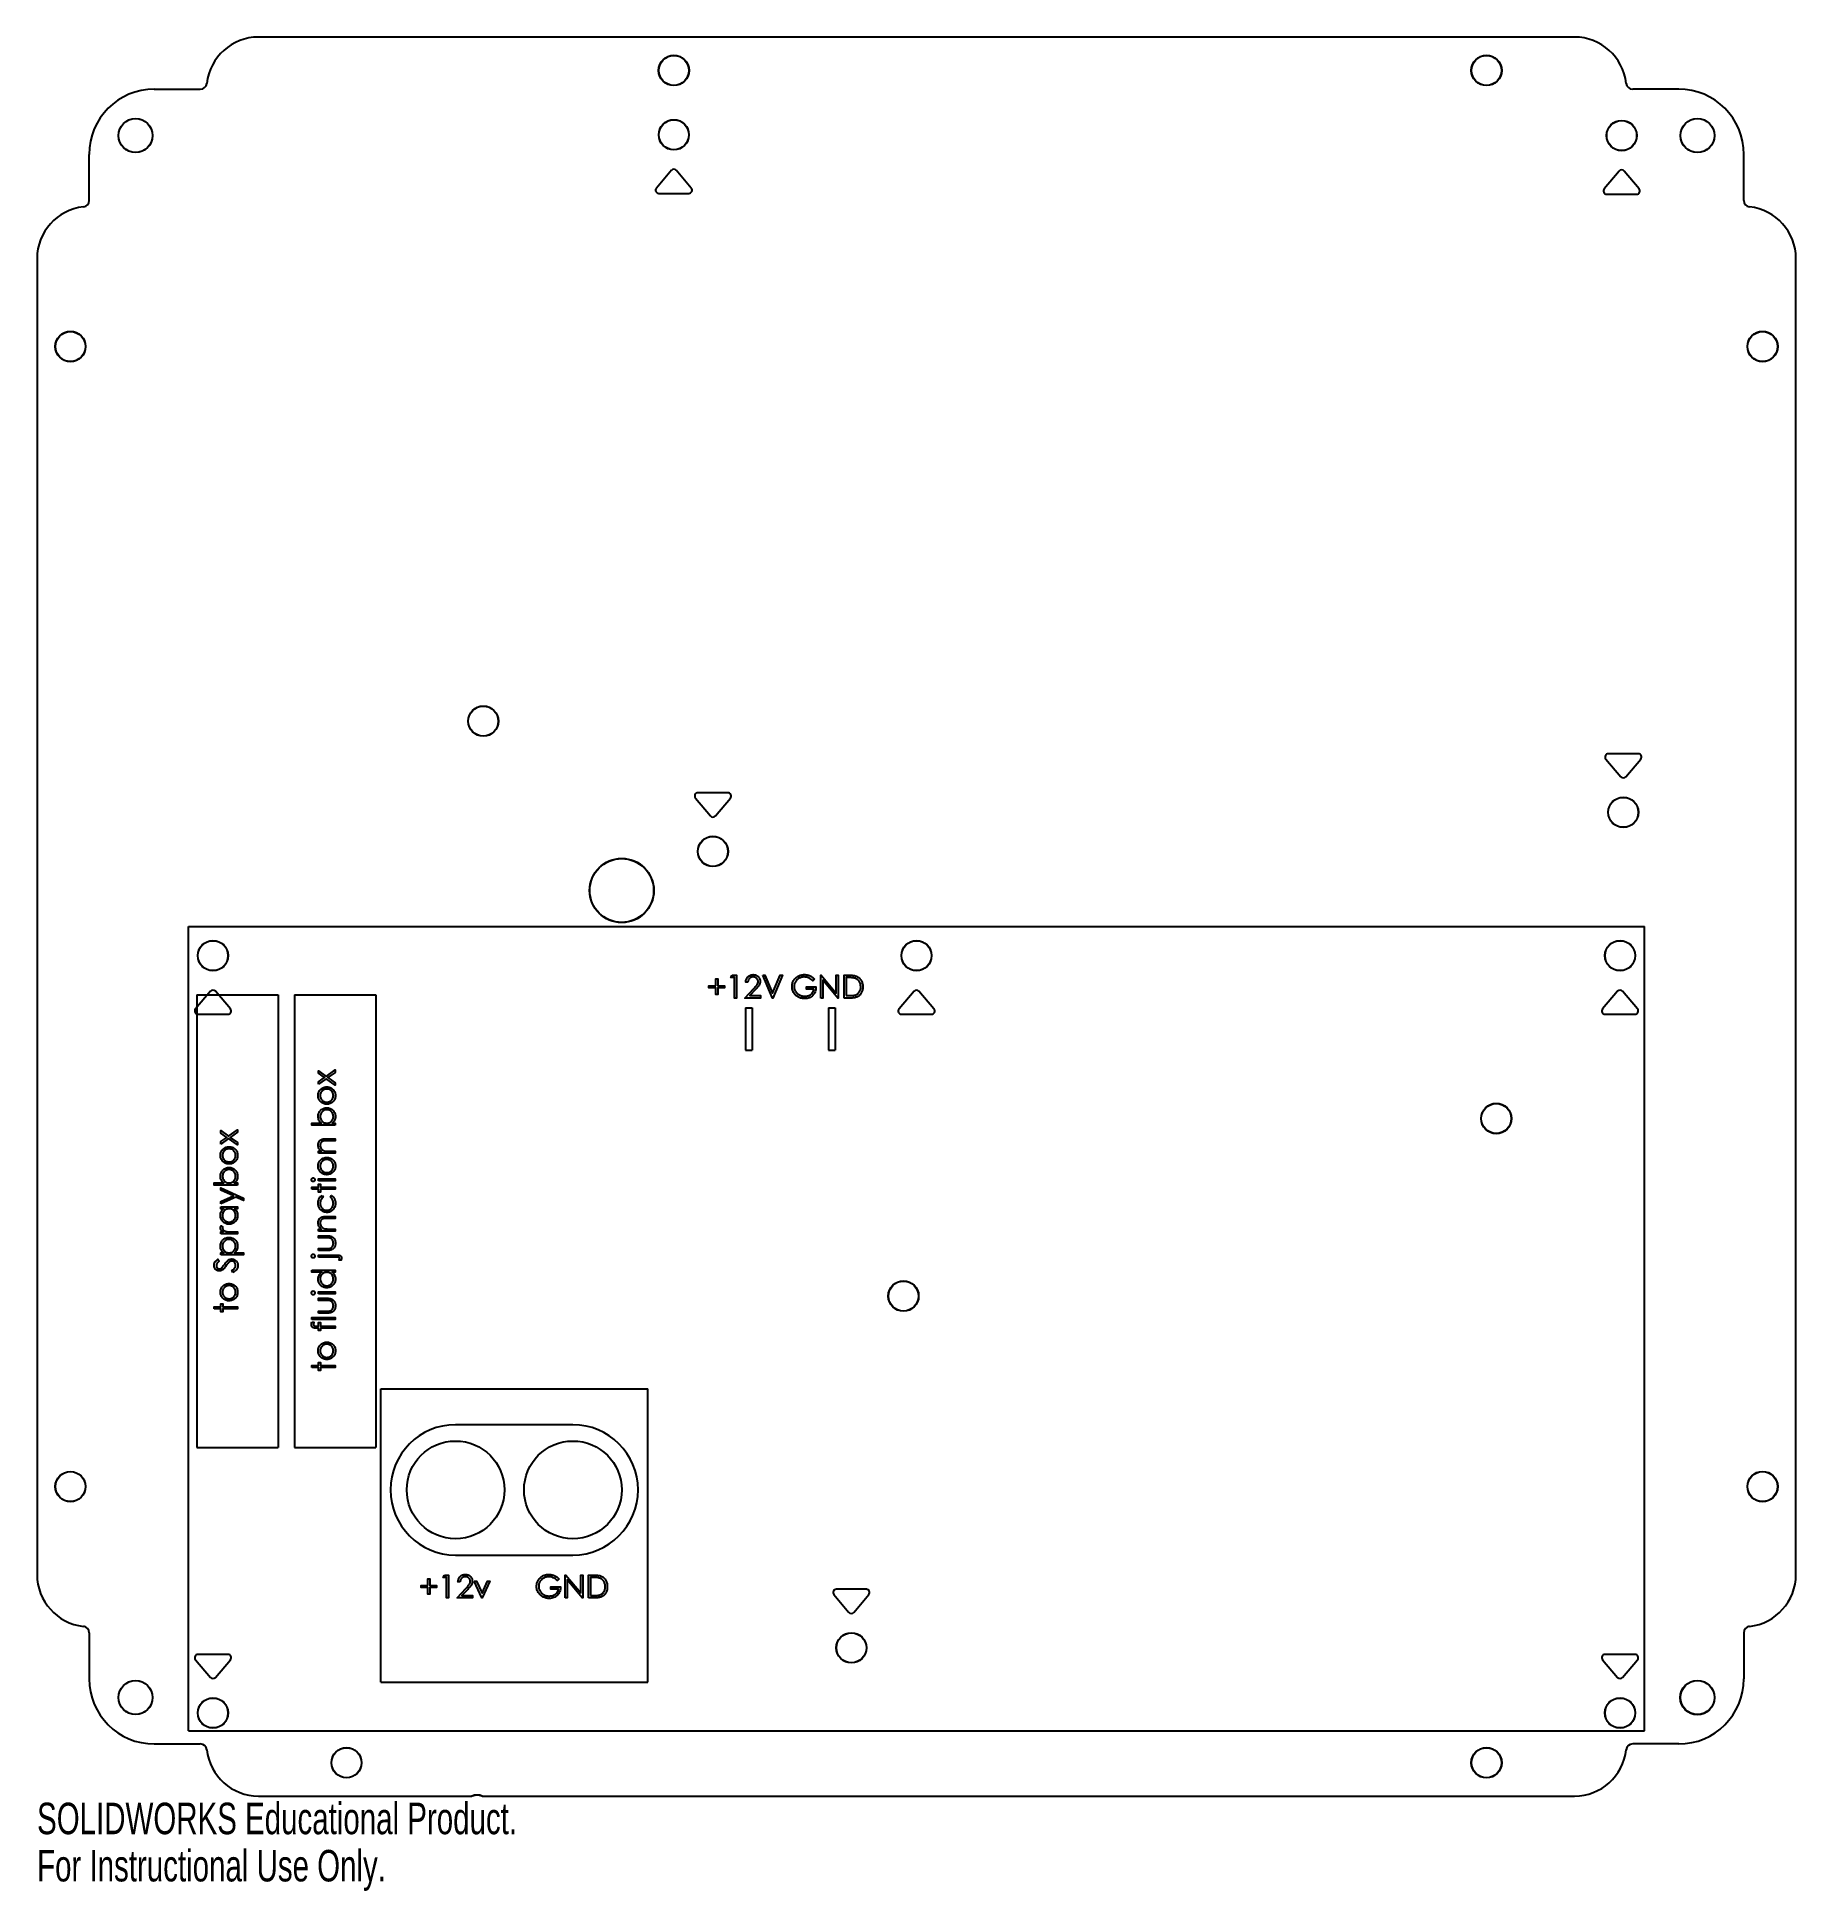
# Model space of a CAD drawing. Header units: millimetres. Extents: x -135 to 135, y -150 to 135.
import ezdxf

# ---------------------------------------------------------------- set-up
doc = ezdxf.new("R2010")
doc.units = ezdxf.units.MM
doc.styles.add('SLDTEXTSTYLE0', font='TXT', dxfattribs={"width": 0.7})

msp = doc.modelspace()

# ---------------------------------------------------------------- texts
at = {"color": 7, "linetype": 'Continuous', "char_height": 4.8336, "attachment_point": 1, "style": 'SLDTEXTSTYLE0'}
for s, insert in [('SOLIDWORKS Educational Product.', (-135, -136.02)), ('For Instructional Use Only.', (-135, -143.27))]:
    msp.add_mtext(s, dxfattribs=dict(at, insert=insert))

# ---------------------------------------------------------------- linework, layer by layer
at = {"color": 7, "linetype": 'Continuous', "lineweight": 25}
for p, q in [((101, 135), (-101, 135)), ((-117, 127), (-109.94, 127)), ((117, 127), (109.94, 127)), ((-127, 109.94), (-127, 117)), ((127, 109.94), (127, 117)), ((-37.63, 114.55), (-39.93, 111.82)), ((-34.57, 111.82), (-36.87, 114.55)), ((107.87, 114.42), (105.57, 111.7)), ((110.93, 111.7), (108.63, 114.42)), ((-39.55, 111), (-34.95, 111)), ((105.95, 110.88), (110.55, 110.88)), ((-135, 101), (-135, -101)), ((135, -101), (135, 101)), ((105.82, 24.18), (108.12, 21.45)), ((110.8, 25), (106.2, 25)), ((108.88, 21.45), (111.18, 24.18)), ((-33.93, 18.18), (-31.63, 15.45)), ((-28.95, 19), (-33.55, 19)), ((-30.87, 15.45), (-28.57, 18.18)), ((-108.38, -11.45), (-110.68, -14.18)), ((-105.32, -14.18), (-107.62, -11.45)), ((-0.38, -11.45), (-2.68, -14.18)), ((2.68, -14.18), (0.38, -11.45)), ((107.62, -11.45), (105.32, -14.18)), ((110.68, -14.18), (108.38, -11.45)), ((-110.3, -15), (-105.7, -15)), ((-2.3, -15), (2.3, -15)), ((105.7, -15), (110.3, -15)), ((-52.75, -78), (-70.75, -78)), ((-70.75, -98), (-52.75, -98)), ((-12.68, -104.07), (-10.38, -106.8)), ((-7.7, -103.25), (-12.3, -103.25)), ((-9.62, -106.8), (-7.32, -104.07)), ((-127, -109.94), (-127, -117)), ((127, -109.94), (127, -117)), ((-105.7, -113.25), (-110.3, -113.25)), ((110.3, -113.25), (105.7, -113.25)), ((-110.68, -114.07), (-108.38, -116.8)), ((-107.62, -116.8), (-105.32, -114.07)), ((105.32, -114.07), (107.62, -116.8)), ((108.38, -116.8), (110.68, -114.07)), ((-117, -127), (-109.94, -127)), ((117, -127), (109.94, -127)), ((-101, -135), (-68.26, -135)), ((-66.66, -135), (101, -135))]:
    msp.add_line(p, q, dxfattribs=at)
at = {"color": 7, "linetype": 'Continuous'}
for p, q in [((-111.75, -125), (-111.75, -1.5)), ((-111.75, -1.5), (111.75, -1.5)), ((111.75, -125), (111.75, -1.5)), ((-110.5, -12), (-98, -12)), ((-110.5, -12), (-110.5, -81.5)), ((-98, -12), (-98, -81.5)), ((-95.5, -12), (-83, -12)), ((-95.5, -12), (-95.5, -81.5)), ((-83, -12), (-83, -81.5)), ((-26.25, -14), (-25.25, -14)), ((-26.25, -14), (-26.25, -20.5)), ((-25.25, -14), (-25.25, -20.5)), ((-13.5, -14), (-12.5, -14)), ((-13.5, -14), (-13.5, -20.5)), ((-12.5, -14), (-12.5, -20.5)), ((-26.25, -20.5), (-25.25, -20.5)), ((-13.5, -20.5), (-12.5, -20.5)), ((-82.25, -117.5), (-82.25, -72.5)), ((-82.25, -72.5), (-41.25, -72.5)), ((-41.25, -117.5), (-41.25, -72.5)), ((-110.5, -81.5), (-98, -81.5)), ((-95.5, -81.5), (-83, -81.5)), ((-82.25, -117.5), (-41.25, -117.5)), ((-111.75, -125), (111.75, -125))]:
    msp.add_line(p, q, dxfattribs=at)
at = {"color": 7, "linetype": 'Continuous', "flags": 128}
for points in [[(-30.82, -10.62), (-30.82, -9.58), (-30.82, -9.58), (-30.51, -9.58), (-30.51, -9.58), (-30.51, -10.62), (-30.51, -10.62), (-29.48, -10.62), (-29.48, -10.62), (-29.48, -10.93), (-29.48, -10.93), (-30.51, -10.93), (-30.51, -10.93), (-30.51, -11.96), (-30.51, -11.96), (-30.82, -11.96), (-30.82, -11.96), (-30.82, -10.93), (-30.82, -10.93), (-31.86, -10.93), (-31.86, -10.93), (-31.86, -10.62), (-31.86, -10.62), (-30.82, -10.62)], [(-28.28, -9), (-27.64, -9), (-27.64, -9), (-27.64, -12.5), (-27.64, -12.5), (-27.95, -12.5), (-27.95, -12.5), (-27.95, -9.36), (-27.95, -9.36), (-28.49, -9.36), (-28.49, -9.36), (-28.28, -9)], [(-25.89, -10.08), (-26.2, -10.08), (-26.2, -10.08), (-26.19, -9.95), (-26.18, -9.83), (-26.15, -9.72), (-26.11, -9.61), (-26.06, -9.51), (-26.01, -9.41), (-25.94, -9.32), (-25.86, -9.24), (-25.78, -9.16), (-25.69, -9.09), (-25.6, -9.04), (-25.5, -8.99), (-25.4, -8.96), (-25.29, -8.93), (-25.18, -8.92), (-25.06, -8.91), (-25.06, -8.91), (-24.95, -8.92), (-24.84, -8.93), (-24.73, -8.95), (-24.63, -8.99), (-24.54, -9.03), (-24.45, -9.08), (-24.37, -9.15), (-24.3, -9.22), (-24.23, -9.3), (-24.17, -9.38), (-24.12, -9.47), (-24.08, -9.56), (-24.04, -9.65), (-24.02, -9.75), (-24.01, -9.85), (-24, -9.95), (-24, -9.95), (-24.01, -10.1), (-24.04, -10.24), (-24.08, -10.37), (-24.15, -10.51), (-24.19, -10.57), (-24.24, -10.65), (-24.3, -10.73), (-24.36, -10.81), (-24.44, -10.9), (-24.52, -11), (-24.61, -11.1), (-24.71, -11.21), (-24.71, -11.21), (-25.59, -12.14), (-25.59, -12.14), (-23.96, -12.14), (-23.96, -12.14), (-23.96, -12.5), (-23.96, -12.5), (-26.34, -12.5), (-26.34, -12.5), (-24.98, -11.05), (-24.98, -11.05), (-24.88, -10.95), (-24.79, -10.85), (-24.71, -10.76), (-24.64, -10.68), (-24.58, -10.6), (-24.52, -10.53), (-24.48, -10.47), (-24.44, -10.42), (-24.39, -10.31), (-24.35, -10.2), (-24.33, -10.09), (-24.32, -9.98), (-24.32, -9.98), (-24.32, -9.91), (-24.33, -9.84), (-24.35, -9.77), (-24.37, -9.71), (-24.4, -9.65), (-24.44, -9.59), (-24.49, -9.53), (-24.54, -9.48), (-24.59, -9.43), (-24.65, -9.39), (-24.72, -9.35), (-24.78, -9.32), (-24.85, -9.3), (-24.92, -9.28), (-25, -9.27), (-25.08, -9.27), (-25.08, -9.27), (-25.16, -9.27), (-25.24, -9.28), (-25.31, -9.3), (-25.38, -9.32), (-25.45, -9.35), (-25.52, -9.39), (-25.58, -9.43), (-25.63, -9.48), (-25.69, -9.54), (-25.73, -9.6), (-25.77, -9.66), (-25.81, -9.74), (-25.84, -9.81), (-25.86, -9.9), (-25.88, -9.98), (-25.89, -10.08)], [(-23.6, -9), (-23.26, -9), (-23.26, -9), (-22.1, -11.76), (-22.1, -11.76), (-20.93, -9), (-20.93, -9), (-20.59, -9), (-20.59, -9), (-22.07, -12.5), (-22.07, -12.5), (-22.12, -12.5), (-22.12, -12.5), (-23.6, -9)], [(-15.65, -9.6), (-15.92, -9.85), (-15.92, -9.85), (-16.07, -9.72), (-16.22, -9.6), (-16.39, -9.5), (-16.56, -9.42), (-16.73, -9.35), (-16.9, -9.31), (-17.07, -9.28), (-17.23, -9.27), (-17.23, -9.27), (-17.34, -9.27), (-17.44, -9.28), (-17.54, -9.3), (-17.63, -9.32), (-17.73, -9.35), (-17.83, -9.38), (-17.92, -9.42), (-18.01, -9.47), (-18.1, -9.52), (-18.19, -9.58), (-18.27, -9.64), (-18.34, -9.7), (-18.41, -9.77), (-18.48, -9.85), (-18.54, -9.93), (-18.59, -10.01), (-18.64, -10.1), (-18.68, -10.18), (-18.71, -10.27), (-18.74, -10.36), (-18.76, -10.45), (-18.78, -10.55), (-18.79, -10.64), (-18.79, -10.73), (-18.79, -10.73), (-18.79, -10.83), (-18.78, -10.93), (-18.76, -11.02), (-18.74, -11.12), (-18.71, -11.21), (-18.67, -11.3), (-18.63, -11.39), (-18.57, -11.48), (-18.52, -11.56), (-18.46, -11.64), (-18.39, -11.72), (-18.32, -11.79), (-18.24, -11.86), (-18.16, -11.92), (-18.07, -11.98), (-17.97, -12.03), (-17.88, -12.08), (-17.78, -12.12), (-17.68, -12.15), (-17.57, -12.18), (-17.47, -12.2), (-17.36, -12.22), (-17.25, -12.23), (-17.13, -12.23), (-17.13, -12.23), (-17, -12.23), (-16.87, -12.21), (-16.74, -12.19), (-16.62, -12.16), (-16.51, -12.11), (-16.4, -12.06), (-16.29, -12), (-16.19, -11.93), (-16.1, -11.85), (-16.02, -11.77), (-15.95, -11.68), (-15.89, -11.59), (-15.84, -11.49), (-15.8, -11.38), (-15.76, -11.27), (-15.74, -11.15), (-15.74, -11.15), (-16.91, -11.15), (-16.91, -11.15), (-16.91, -10.79), (-16.91, -10.79), (-15.43, -10.79), (-15.43, -10.79), (-15.43, -11), (-15.46, -11.19), (-15.5, -11.37), (-15.55, -11.53), (-15.61, -11.69), (-15.7, -11.84), (-15.79, -11.98), (-15.9, -12.1), (-16.02, -12.22), (-16.16, -12.32), (-16.3, -12.4), (-16.45, -12.47), (-16.61, -12.52), (-16.79, -12.56), (-16.97, -12.58), (-17.16, -12.59), (-17.16, -12.59), (-17.28, -12.59), (-17.39, -12.58), (-17.51, -12.57), (-17.61, -12.55), (-17.72, -12.53), (-17.82, -12.5), (-17.92, -12.46), (-18.02, -12.42), (-18.11, -12.38), (-18.2, -12.33), (-18.29, -12.28), (-18.37, -12.22), (-18.45, -12.15), (-18.53, -12.08), (-18.61, -12.01), (-18.68, -11.93), (-18.68, -11.93), (-18.78, -11.8), (-18.86, -11.66), (-18.94, -11.52), (-19, -11.38), (-19.05, -11.23), (-19.08, -11.07), (-19.1, -10.91), (-19.11, -10.75), (-19.11, -10.75), (-19.1, -10.63), (-19.09, -10.5), (-19.07, -10.38), (-19.04, -10.27), (-19.01, -10.15), (-18.97, -10.04), (-18.92, -9.93), (-18.86, -9.82), (-18.8, -9.72), (-18.73, -9.62), (-18.65, -9.53), (-18.57, -9.44), (-18.48, -9.36), (-18.39, -9.28), (-18.29, -9.22), (-18.19, -9.15), (-18.08, -9.1), (-17.97, -9.05), (-17.85, -9), (-17.73, -8.97), (-17.61, -8.94), (-17.49, -8.93), (-17.36, -8.91), (-17.22, -8.91), (-17.22, -8.91), (-17.11, -8.91), (-17.01, -8.92), (-16.9, -8.93), (-16.8, -8.95), (-16.7, -8.97), (-16.6, -9), (-16.5, -9.04), (-16.4, -9.07), (-16.31, -9.12), (-16.21, -9.17), (-16.12, -9.22), (-16.02, -9.29), (-15.93, -9.35), (-15.84, -9.43), (-15.74, -9.51), (-15.65, -9.6)], [(-14.71, -12.5), (-14.71, -9), (-14.71, -9), (-14.64, -9), (-14.64, -9), (-12.33, -11.75), (-12.33, -11.75), (-12.33, -9), (-12.33, -9), (-12.02, -9), (-12.02, -9), (-12.02, -12.5), (-12.02, -12.5), (-12.09, -12.5), (-12.09, -12.5), (-14.39, -9.75), (-14.39, -9.75), (-14.39, -12.5), (-14.39, -12.5), (-14.71, -12.5)], [(-11.12, -12.5), (-11.12, -9), (-11.12, -9), (-10.41, -9), (-10.41, -9), (-10.23, -9), (-10.06, -9.01), (-9.9, -9.02), (-9.75, -9.03), (-9.62, -9.05), (-9.5, -9.07), (-9.39, -9.1), (-9.3, -9.13), (-9.3, -9.13), (-9.18, -9.17), (-9.07, -9.23), (-8.96, -9.3), (-8.86, -9.37), (-8.77, -9.45), (-8.68, -9.54), (-8.6, -9.64), (-8.53, -9.74), (-8.46, -9.86), (-8.4, -9.98), (-8.36, -10.1), (-8.32, -10.23), (-8.29, -10.36), (-8.26, -10.5), (-8.25, -10.64), (-8.25, -10.79), (-8.25, -10.79), (-8.25, -10.92), (-8.26, -11.05), (-8.28, -11.17), (-8.3, -11.29), (-8.33, -11.4), (-8.37, -11.51), (-8.42, -11.62), (-8.47, -11.72), (-8.53, -11.82), (-8.59, -11.91), (-8.65, -11.99), (-8.72, -12.07), (-8.8, -12.14), (-8.87, -12.2), (-8.96, -12.26), (-9.04, -12.31), (-9.14, -12.35), (-9.24, -12.39), (-9.35, -12.43), (-9.47, -12.45), (-9.6, -12.47), (-9.73, -12.49), (-9.88, -12.5), (-10.03, -12.5), (-10.03, -12.5), (-11.12, -12.5)], [(-10.8, -12.14), (-10.4, -12.14), (-10.4, -12.14), (-10.23, -12.14), (-10.07, -12.14), (-9.92, -12.13), (-9.79, -12.12), (-9.67, -12.11), (-9.57, -12.09), (-9.48, -12.07), (-9.4, -12.05), (-9.4, -12.05), (-9.31, -12.02), (-9.22, -11.98), (-9.13, -11.93), (-9.05, -11.88), (-8.98, -11.82), (-8.91, -11.75), (-8.84, -11.68), (-8.79, -11.6), (-8.73, -11.51), (-8.69, -11.42), (-8.65, -11.33), (-8.62, -11.23), (-8.59, -11.13), (-8.57, -11.02), (-8.56, -10.91), (-8.56, -10.79), (-8.56, -10.79), (-8.56, -10.67), (-8.58, -10.55), (-8.6, -10.44), (-8.62, -10.33), (-8.66, -10.23), (-8.7, -10.13), (-8.75, -10.03), (-8.8, -9.94), (-8.87, -9.86), (-8.94, -9.78), (-9.01, -9.71), (-9.1, -9.64), (-9.18, -9.59), (-9.28, -9.54), (-9.38, -9.49), (-9.48, -9.46), (-9.48, -9.46), (-9.57, -9.43), (-9.67, -9.41), (-9.79, -9.4), (-9.91, -9.38), (-10.06, -9.37), (-10.21, -9.37), (-10.38, -9.36), (-10.56, -9.36), (-10.56, -9.36), (-10.8, -9.36), (-10.8, -9.36), (-10.8, -12.14)], [(-91.81, -25.75), (-91.81, -25.38), (-91.81, -25.38), (-90.89, -24.72), (-90.89, -24.72), (-91.81, -24.06), (-91.81, -24.06), (-91.81, -23.69), (-91.81, -23.69), (-90.62, -24.53), (-90.62, -24.53), (-89.25, -23.55), (-89.25, -23.55), (-89.25, -23.92), (-89.25, -23.92), (-90.36, -24.72), (-90.36, -24.72), (-89.25, -25.51), (-89.25, -25.51), (-89.25, -25.88), (-89.25, -25.88), (-90.62, -24.9), (-90.62, -24.9), (-91.81, -25.75)], [(-91.85, -27.48), (-91.85, -27.33), (-91.83, -27.2), (-91.79, -27.06), (-91.75, -26.94), (-91.69, -26.82), (-91.62, -26.71), (-91.53, -26.6), (-91.43, -26.5), (-91.43, -26.5), (-91.33, -26.42), (-91.23, -26.35), (-91.12, -26.29), (-91.01, -26.24), (-90.9, -26.2), (-90.78, -26.18), (-90.65, -26.16), (-90.52, -26.15), (-90.52, -26.15), (-90.39, -26.16), (-90.27, -26.18), (-90.15, -26.21), (-90.03, -26.25), (-89.91, -26.3), (-89.81, -26.36), (-89.7, -26.44), (-89.6, -26.52), (-89.51, -26.62), (-89.43, -26.72), (-89.36, -26.83), (-89.3, -26.95), (-89.26, -27.07), (-89.23, -27.2), (-89.21, -27.33), (-89.21, -27.48), (-89.21, -27.48), (-89.21, -27.62), (-89.23, -27.76), (-89.26, -27.88), (-89.3, -28.01), (-89.36, -28.12), (-89.43, -28.23), (-89.51, -28.34), (-89.6, -28.43), (-89.7, -28.52), (-89.81, -28.59), (-89.91, -28.66), (-90.03, -28.71), (-90.15, -28.75), (-90.27, -28.78), (-90.39, -28.8), (-90.52, -28.8), (-90.52, -28.8), (-90.65, -28.8), (-90.77, -28.78), (-90.89, -28.75), (-91.01, -28.71), (-91.12, -28.66), (-91.23, -28.6), (-91.33, -28.53), (-91.43, -28.45), (-91.43, -28.45), (-91.53, -28.35), (-91.61, -28.25), (-91.69, -28.13), (-91.75, -28.01), (-91.79, -27.89), (-91.83, -27.76), (-91.85, -27.62), (-91.85, -27.48)], [(-91.54, -27.48), (-91.53, -27.58), (-91.52, -27.68), (-91.5, -27.77), (-91.46, -27.86), (-91.42, -27.95), (-91.37, -28.03), (-91.31, -28.11), (-91.24, -28.19), (-91.16, -28.26), (-91.08, -28.32), (-91, -28.37), (-90.91, -28.41), (-90.82, -28.45), (-90.72, -28.47), (-90.62, -28.48), (-90.52, -28.49), (-90.52, -28.49), (-90.39, -28.48), (-90.26, -28.45), (-90.13, -28.41), (-90.01, -28.35), (-89.9, -28.28), (-89.8, -28.19), (-89.72, -28.09), (-89.65, -27.99), (-89.59, -27.87), (-89.55, -27.74), (-89.53, -27.61), (-89.52, -27.48), (-89.52, -27.48), (-89.53, -27.34), (-89.55, -27.21), (-89.59, -27.09), (-89.65, -26.97), (-89.72, -26.86), (-89.8, -26.76), (-89.9, -26.68), (-90.01, -26.6), (-90.13, -26.54), (-90.26, -26.5), (-90.39, -26.48), (-90.52, -26.47), (-90.52, -26.47), (-90.62, -26.47), (-90.72, -26.49), (-90.82, -26.51), (-90.91, -26.54), (-91, -26.58), (-91.08, -26.64), (-91.16, -26.7), (-91.24, -26.77), (-91.31, -26.84), (-91.37, -26.92), (-91.42, -27.01), (-91.46, -27.09), (-91.5, -27.18), (-91.52, -27.28), (-91.53, -27.38), (-91.54, -27.48)], [(-89.25, -32.03), (-92.84, -32.03), (-92.84, -32.03), (-92.84, -31.72), (-92.84, -31.72), (-91.34, -31.72), (-91.34, -31.72), (-91.46, -31.61), (-91.57, -31.49), (-91.65, -31.37), (-91.73, -31.25), (-91.78, -31.11), (-91.82, -30.97), (-91.84, -30.83), (-91.85, -30.67), (-91.85, -30.67), (-91.85, -30.54), (-91.83, -30.41), (-91.8, -30.28), (-91.76, -30.16), (-91.7, -30.05), (-91.63, -29.94), (-91.56, -29.83), (-91.46, -29.73), (-91.37, -29.64), (-91.26, -29.56), (-91.15, -29.49), (-91.04, -29.44), (-90.92, -29.39), (-90.79, -29.36), (-90.66, -29.35), (-90.52, -29.34), (-90.52, -29.34), (-90.39, -29.35), (-90.26, -29.36), (-90.14, -29.4), (-90.02, -29.44), (-89.9, -29.49), (-89.79, -29.56), (-89.69, -29.64), (-89.59, -29.73), (-89.5, -29.84), (-89.42, -29.94), (-89.36, -30.05), (-89.3, -30.17), (-89.26, -30.29), (-89.23, -30.42), (-89.21, -30.55), (-89.21, -30.68), (-89.21, -30.68), (-89.21, -30.84), (-89.24, -30.99), (-89.28, -31.13), (-89.33, -31.26), (-89.4, -31.39), (-89.49, -31.5), (-89.6, -31.61), (-89.72, -31.72), (-89.72, -31.72), (-89.25, -31.72), (-89.25, -31.72), (-89.25, -32.03)], [(-89.52, -30.69), (-89.53, -30.55), (-89.55, -30.42), (-89.59, -30.29), (-89.65, -30.17), (-89.72, -30.06), (-89.81, -29.96), (-89.91, -29.87), (-90.02, -29.79), (-90.14, -29.73), (-90.27, -29.69), (-90.39, -29.66), (-90.52, -29.65), (-90.52, -29.65), (-90.66, -29.66), (-90.78, -29.69), (-90.91, -29.73), (-91.03, -29.8), (-91.14, -29.87), (-91.24, -29.96), (-91.33, -30.06), (-91.4, -30.17), (-91.46, -30.29), (-91.5, -30.42), (-91.53, -30.55), (-91.54, -30.68), (-91.54, -30.68), (-91.53, -30.82), (-91.5, -30.95), (-91.46, -31.08), (-91.4, -31.2), (-91.33, -31.32), (-91.25, -31.42), (-91.15, -31.51), (-91.04, -31.59), (-90.93, -31.64), (-90.8, -31.68), (-90.67, -31.71), (-90.53, -31.72), (-90.53, -31.72), (-90.43, -31.71), (-90.33, -31.7), (-90.23, -31.68), (-90.14, -31.64), (-90.05, -31.6), (-89.96, -31.55), (-89.89, -31.49), (-89.81, -31.42), (-89.74, -31.34), (-89.68, -31.26), (-89.63, -31.18), (-89.59, -31.09), (-89.56, -30.99), (-89.54, -30.9), (-89.52, -30.79), (-89.52, -30.69)], [(-106.81, -34.93), (-106.81, -34.55), (-106.81, -34.55), (-105.89, -33.89), (-105.89, -33.89), (-106.81, -33.24), (-106.81, -33.24), (-106.81, -32.86), (-106.81, -32.86), (-105.62, -33.71), (-105.62, -33.71), (-104.25, -32.73), (-104.25, -32.73), (-104.25, -33.1), (-104.25, -33.1), (-105.36, -33.89), (-105.36, -33.89), (-104.25, -34.69), (-104.25, -34.69), (-104.25, -35.06), (-104.25, -35.06), (-105.62, -34.08), (-105.62, -34.08), (-106.81, -34.93)], [(-91.81, -36.34), (-91.81, -36.03), (-91.81, -36.03), (-91.35, -36.03), (-91.35, -36.03), (-91.47, -35.92), (-91.57, -35.81), (-91.66, -35.7), (-91.73, -35.58), (-91.78, -35.46), (-91.82, -35.33), (-91.84, -35.19), (-91.85, -35.05), (-91.85, -35.05), (-91.84, -34.91), (-91.82, -34.78), (-91.77, -34.65), (-91.71, -34.54), (-91.63, -34.43), (-91.54, -34.34), (-91.44, -34.26), (-91.32, -34.2), (-91.25, -34.18), (-91.18, -34.16), (-91.1, -34.14), (-91.01, -34.12), (-90.91, -34.11), (-90.8, -34.1), (-90.68, -34.1), (-90.56, -34.1), (-90.56, -34.1), (-89.25, -34.1), (-89.25, -34.1), (-89.25, -34.41), (-89.25, -34.41), (-90.45, -34.41), (-90.45, -34.41), (-90.56, -34.41), (-90.65, -34.41), (-90.74, -34.42), (-90.82, -34.42), (-90.89, -34.42), (-90.94, -34.43), (-90.99, -34.44), (-91.04, -34.45), (-91.04, -34.45), (-91.15, -34.48), (-91.25, -34.53), (-91.34, -34.6), (-91.41, -34.67), (-91.47, -34.76), (-91.51, -34.86), (-91.53, -34.98), (-91.54, -35.11), (-91.54, -35.11), (-91.54, -35.18), (-91.53, -35.26), (-91.51, -35.33), (-91.49, -35.4), (-91.46, -35.47), (-91.43, -35.53), (-91.39, -35.6), (-91.34, -35.66), (-91.29, -35.72), (-91.24, -35.77), (-91.18, -35.82), (-91.13, -35.86), (-91.06, -35.9), (-91, -35.93), (-90.93, -35.96), (-90.86, -35.98), (-90.86, -35.98), (-90.81, -35.99), (-90.75, -36), (-90.68, -36.01), (-90.6, -36.01), (-90.51, -36.02), (-90.4, -36.02), (-90.29, -36.02), (-90.17, -36.03), (-90.17, -36.03), (-89.25, -36.03), (-89.25, -36.03), (-89.25, -36.34), (-89.25, -36.34), (-91.81, -36.34)], [(-106.85, -36.65), (-106.85, -36.51), (-106.83, -36.37), (-106.79, -36.24), (-106.75, -36.12), (-106.69, -36), (-106.62, -35.89), (-106.53, -35.78), (-106.43, -35.68), (-106.43, -35.68), (-106.33, -35.6), (-106.23, -35.53), (-106.12, -35.47), (-106.01, -35.42), (-105.9, -35.38), (-105.78, -35.35), (-105.65, -35.34), (-105.52, -35.33), (-105.52, -35.33), (-105.39, -35.34), (-105.27, -35.35), (-105.15, -35.38), (-105.03, -35.42), (-104.91, -35.47), (-104.81, -35.54), (-104.7, -35.61), (-104.6, -35.7), (-104.51, -35.8), (-104.43, -35.9), (-104.36, -36.01), (-104.3, -36.12), (-104.26, -36.25), (-104.23, -36.37), (-104.21, -36.51), (-104.21, -36.65), (-104.21, -36.65), (-104.21, -36.8), (-104.23, -36.93), (-104.26, -37.06), (-104.3, -37.18), (-104.36, -37.3), (-104.43, -37.41), (-104.51, -37.51), (-104.6, -37.61), (-104.7, -37.69), (-104.81, -37.77), (-104.91, -37.83), (-105.03, -37.89), (-105.15, -37.93), (-105.27, -37.95), (-105.39, -37.97), (-105.52, -37.98), (-105.52, -37.98), (-105.65, -37.97), (-105.77, -37.96), (-105.89, -37.93), (-106.01, -37.89), (-106.12, -37.84), (-106.23, -37.78), (-106.33, -37.71), (-106.43, -37.63), (-106.43, -37.63), (-106.53, -37.53), (-106.61, -37.42), (-106.69, -37.31), (-106.75, -37.19), (-106.79, -37.07), (-106.83, -36.93), (-106.85, -36.8), (-106.85, -36.65)], [(-106.54, -36.65), (-106.53, -36.76), (-106.52, -36.85), (-106.5, -36.95), (-106.46, -37.04), (-106.42, -37.13), (-106.37, -37.21), (-106.31, -37.29), (-106.24, -37.37), (-106.16, -37.44), (-106.08, -37.5), (-106, -37.55), (-105.91, -37.59), (-105.82, -37.62), (-105.72, -37.64), (-105.62, -37.66), (-105.52, -37.66), (-105.52, -37.66), (-105.39, -37.66), (-105.26, -37.63), (-105.13, -37.59), (-105.01, -37.53), (-104.9, -37.45), (-104.8, -37.37), (-104.72, -37.27), (-104.65, -37.16), (-104.59, -37.04), (-104.55, -36.92), (-104.53, -36.79), (-104.52, -36.65), (-104.52, -36.65), (-104.53, -36.52), (-104.55, -36.39), (-104.59, -36.27), (-104.65, -36.15), (-104.72, -36.04), (-104.8, -35.94), (-104.9, -35.85), (-105.01, -35.78), (-105.13, -35.72), (-105.26, -35.68), (-105.39, -35.65), (-105.52, -35.64), (-105.52, -35.64), (-105.62, -35.65), (-105.72, -35.66), (-105.82, -35.69), (-105.91, -35.72), (-106, -35.76), (-106.08, -35.81), (-106.16, -35.87), (-106.24, -35.94), (-106.31, -36.02), (-106.37, -36.1), (-106.42, -36.18), (-106.46, -36.27), (-106.5, -36.36), (-106.52, -36.45), (-106.53, -36.55), (-106.54, -36.65)], [(-91.85, -38.29), (-91.85, -38.15), (-91.83, -38.01), (-91.79, -37.88), (-91.75, -37.75), (-91.69, -37.64), (-91.62, -37.52), (-91.53, -37.42), (-91.43, -37.32), (-91.43, -37.32), (-91.33, -37.24), (-91.23, -37.16), (-91.12, -37.1), (-91.01, -37.06), (-90.9, -37.02), (-90.78, -36.99), (-90.65, -36.97), (-90.52, -36.97), (-90.52, -36.97), (-90.39, -36.97), (-90.27, -36.99), (-90.15, -37.02), (-90.03, -37.06), (-89.91, -37.11), (-89.81, -37.18), (-89.7, -37.25), (-89.6, -37.34), (-89.51, -37.43), (-89.43, -37.54), (-89.36, -37.65), (-89.3, -37.76), (-89.26, -37.88), (-89.23, -38.01), (-89.21, -38.15), (-89.21, -38.29), (-89.21, -38.29), (-89.21, -38.43), (-89.23, -38.57), (-89.26, -38.7), (-89.3, -38.82), (-89.36, -38.94), (-89.43, -39.05), (-89.51, -39.15), (-89.6, -39.25), (-89.7, -39.33), (-89.81, -39.41), (-89.91, -39.47), (-90.03, -39.52), (-90.15, -39.56), (-90.27, -39.59), (-90.39, -39.61), (-90.52, -39.62), (-90.52, -39.62), (-90.65, -39.61), (-90.77, -39.59), (-90.89, -39.57), (-91.01, -39.53), (-91.12, -39.48), (-91.23, -39.42), (-91.33, -39.35), (-91.43, -39.26), (-91.43, -39.26), (-91.53, -39.17), (-91.61, -39.06), (-91.69, -38.95), (-91.75, -38.83), (-91.79, -38.7), (-91.83, -38.57), (-91.85, -38.43), (-91.85, -38.29)], [(-104.25, -41.21), (-107.84, -41.21), (-107.84, -41.21), (-107.84, -40.89), (-107.84, -40.89), (-106.34, -40.89), (-106.34, -40.89), (-106.46, -40.79), (-106.57, -40.67), (-106.65, -40.55), (-106.73, -40.42), (-106.78, -40.29), (-106.82, -40.15), (-106.84, -40), (-106.85, -39.85), (-106.85, -39.85), (-106.85, -39.72), (-106.83, -39.58), (-106.8, -39.46), (-106.76, -39.34), (-106.7, -39.22), (-106.63, -39.11), (-106.56, -39.01), (-106.46, -38.91), (-106.37, -38.82), (-106.26, -38.74), (-106.15, -38.67), (-106.04, -38.61), (-105.92, -38.57), (-105.79, -38.54), (-105.66, -38.52), (-105.52, -38.52), (-105.52, -38.52), (-105.39, -38.52), (-105.26, -38.54), (-105.14, -38.57), (-105.02, -38.61), (-104.9, -38.67), (-104.79, -38.74), (-104.69, -38.82), (-104.59, -38.91), (-104.5, -39.01), (-104.42, -39.12), (-104.36, -39.23), (-104.3, -39.35), (-104.26, -39.47), (-104.23, -39.59), (-104.21, -39.72), (-104.21, -39.86), (-104.21, -39.86), (-104.21, -40.02), (-104.24, -40.16), (-104.28, -40.3), (-104.33, -40.44), (-104.4, -40.56), (-104.49, -40.68), (-104.6, -40.79), (-104.72, -40.89), (-104.72, -40.89), (-104.25, -40.89), (-104.25, -40.89), (-104.25, -41.21)], [(-104.52, -39.86), (-104.53, -39.73), (-104.55, -39.59), (-104.59, -39.47), (-104.65, -39.35), (-104.72, -39.23), (-104.81, -39.13), (-104.91, -39.05), (-105.02, -38.97), (-105.14, -38.91), (-105.27, -38.87), (-105.39, -38.84), (-105.52, -38.83), (-105.52, -38.83), (-105.66, -38.84), (-105.78, -38.87), (-105.91, -38.91), (-106.03, -38.97), (-106.14, -39.05), (-106.24, -39.14), (-106.33, -39.24), (-106.4, -39.35), (-106.46, -39.47), (-106.5, -39.6), (-106.53, -39.73), (-106.54, -39.86), (-106.54, -39.86), (-106.53, -39.99), (-106.5, -40.13), (-106.46, -40.26), (-106.4, -40.38), (-106.33, -40.5), (-106.25, -40.6), (-106.15, -40.69), (-106.04, -40.76), (-105.93, -40.82), (-105.8, -40.86), (-105.67, -40.89), (-105.53, -40.89), (-105.53, -40.89), (-105.43, -40.89), (-105.33, -40.88), (-105.23, -40.85), (-105.14, -40.82), (-105.05, -40.78), (-104.96, -40.73), (-104.89, -40.67), (-104.81, -40.6), (-104.74, -40.52), (-104.68, -40.44), (-104.63, -40.35), (-104.59, -40.26), (-104.56, -40.17), (-104.54, -40.07), (-104.52, -39.97), (-104.52, -39.86)], [(-91.54, -38.29), (-91.53, -38.39), (-91.52, -38.49), (-91.5, -38.59), (-91.46, -38.68), (-91.42, -38.76), (-91.37, -38.85), (-91.31, -38.93), (-91.24, -39), (-91.16, -39.07), (-91.08, -39.13), (-91, -39.18), (-90.91, -39.23), (-90.82, -39.26), (-90.72, -39.28), (-90.62, -39.3), (-90.52, -39.3), (-90.52, -39.3), (-90.39, -39.29), (-90.26, -39.27), (-90.13, -39.22), (-90.01, -39.17), (-89.9, -39.09), (-89.8, -39.01), (-89.72, -38.91), (-89.65, -38.8), (-89.59, -38.68), (-89.55, -38.56), (-89.53, -38.43), (-89.52, -38.29), (-89.52, -38.29), (-89.53, -38.16), (-89.55, -38.03), (-89.59, -37.9), (-89.65, -37.78), (-89.72, -37.68), (-89.8, -37.58), (-89.9, -37.49), (-90.01, -37.42), (-90.13, -37.36), (-90.26, -37.32), (-90.39, -37.29), (-90.52, -37.28), (-90.52, -37.28), (-90.62, -37.29), (-90.72, -37.3), (-90.82, -37.32), (-90.91, -37.36), (-91, -37.4), (-91.08, -37.45), (-91.16, -37.51), (-91.24, -37.58), (-91.31, -37.66), (-91.37, -37.74), (-91.42, -37.82), (-91.46, -37.91), (-91.5, -38), (-91.52, -38.09), (-91.53, -38.19), (-91.54, -38.29)], [(-106.81, -44.08), (-106.81, -43.74), (-106.81, -43.74), (-104.85, -42.88), (-104.85, -42.88), (-106.81, -42), (-106.81, -42), (-106.81, -41.66), (-106.81, -41.66), (-103.31, -43.23), (-103.31, -43.23), (-103.31, -43.57), (-103.31, -43.57), (-104.47, -43.05), (-104.47, -43.05), (-106.81, -44.08)], [(-92.88, -40.4), (-92.88, -40.34), (-92.86, -40.29), (-92.84, -40.24), (-92.81, -40.2), (-92.76, -40.16), (-92.72, -40.13), (-92.67, -40.11), (-92.61, -40.11), (-92.61, -40.11), (-92.56, -40.11), (-92.51, -40.13), (-92.47, -40.16), (-92.43, -40.2), (-92.39, -40.24), (-92.37, -40.29), (-92.35, -40.34), (-92.35, -40.4), (-92.35, -40.4), (-92.35, -40.46), (-92.37, -40.51), (-92.39, -40.56), (-92.43, -40.61), (-92.47, -40.64), (-92.51, -40.67), (-92.56, -40.69), (-92.61, -40.69), (-92.61, -40.69), (-92.67, -40.69), (-92.72, -40.67), (-92.76, -40.64), (-92.81, -40.61), (-92.84, -40.56), (-92.86, -40.51), (-92.88, -40.46), (-92.88, -40.4)], [(-92.84, -41.86), (-92.84, -41.54), (-92.84, -41.54), (-91.81, -41.54), (-91.81, -41.54), (-91.81, -41.1), (-91.81, -41.1), (-91.49, -41.1), (-91.49, -41.1), (-91.49, -41.54), (-91.49, -41.54), (-89.25, -41.54), (-89.25, -41.54), (-89.25, -41.86), (-89.25, -41.86), (-91.49, -41.86), (-91.49, -41.86), (-91.49, -42.31), (-91.49, -42.31), (-91.81, -42.31), (-91.81, -42.31), (-91.81, -41.86), (-91.81, -41.86), (-92.84, -41.86)], [(-91.81, -40.56), (-91.81, -40.24), (-91.81, -40.24), (-89.25, -40.24), (-89.25, -40.24), (-89.25, -40.56), (-89.25, -40.56), (-91.81, -40.56)], [(-106.81, -44.53), (-104.25, -44.53), (-104.25, -44.53), (-104.25, -44.84), (-104.25, -44.84), (-104.69, -44.84), (-104.69, -44.84), (-104.57, -44.95), (-104.47, -45.07), (-104.39, -45.19), (-104.32, -45.32), (-104.27, -45.45), (-104.23, -45.59), (-104.21, -45.74), (-104.21, -45.89), (-104.21, -45.89), (-104.21, -46.02), (-104.23, -46.15), (-104.26, -46.28), (-104.3, -46.4), (-104.36, -46.51), (-104.42, -46.63), (-104.5, -46.73), (-104.59, -46.83), (-104.69, -46.92), (-104.8, -47), (-104.91, -47.07), (-105.02, -47.12), (-105.14, -47.17), (-105.27, -47.2), (-105.4, -47.21), (-105.54, -47.22), (-105.54, -47.22), (-105.67, -47.21), (-105.8, -47.2), (-105.92, -47.17), (-106.04, -47.12), (-106.15, -47.07), (-106.26, -47), (-106.37, -46.92), (-106.47, -46.83), (-106.56, -46.73), (-106.64, -46.62), (-106.7, -46.51), (-106.76, -46.39), (-106.8, -46.27), (-106.83, -46.14), (-106.85, -46.01), (-106.85, -45.88), (-106.85, -45.88), (-106.84, -45.72), (-106.82, -45.57), (-106.78, -45.43), (-106.73, -45.3), (-106.66, -45.17), (-106.57, -45.05), (-106.46, -44.95), (-106.33, -44.84), (-106.33, -44.84), (-106.81, -44.84), (-106.81, -44.84), (-106.81, -44.53)], [(-106.54, -45.87), (-106.53, -46.01), (-106.51, -46.14), (-106.46, -46.27), (-106.41, -46.39), (-106.33, -46.5), (-106.25, -46.6), (-106.15, -46.69), (-106.04, -46.77), (-105.92, -46.83), (-105.79, -46.87), (-105.66, -46.9), (-105.53, -46.91), (-105.53, -46.91), (-105.4, -46.9), (-105.27, -46.87), (-105.15, -46.83), (-105.03, -46.77), (-104.91, -46.69), (-104.81, -46.6), (-104.73, -46.5), (-104.65, -46.39), (-104.59, -46.27), (-104.55, -46.14), (-104.53, -46.01), (-104.52, -45.88), (-104.52, -45.88), (-104.53, -45.74), (-104.55, -45.61), (-104.59, -45.48), (-104.65, -45.35), (-104.72, -45.24), (-104.81, -45.14), (-104.9, -45.05), (-105.01, -44.98), (-105.13, -44.92), (-105.25, -44.88), (-105.38, -44.85), (-105.52, -44.84), (-105.52, -44.84), (-105.63, -44.85), (-105.73, -44.86), (-105.83, -44.89), (-105.92, -44.92), (-106.01, -44.96), (-106.09, -45.01), (-106.17, -45.07), (-106.25, -45.14), (-106.32, -45.22), (-106.38, -45.3), (-106.42, -45.38), (-106.47, -45.47), (-106.5, -45.57), (-106.52, -45.66), (-106.53, -45.77), (-106.54, -45.87)], [(-91.25, -42.8), (-91.09, -43.06), (-91.09, -43.06), (-91.19, -43.15), (-91.29, -43.25), (-91.36, -43.36), (-91.43, -43.47), (-91.48, -43.59), (-91.51, -43.72), (-91.53, -43.85), (-91.54, -44), (-91.54, -44), (-91.53, -44.11), (-91.52, -44.22), (-91.5, -44.33), (-91.47, -44.43), (-91.42, -44.52), (-91.37, -44.61), (-91.31, -44.7), (-91.25, -44.78), (-91.17, -44.85), (-91.09, -44.91), (-91.01, -44.97), (-90.92, -45.01), (-90.83, -45.05), (-90.74, -45.07), (-90.64, -45.08), (-90.54, -45.09), (-90.54, -45.09), (-90.4, -45.08), (-90.27, -45.05), (-90.15, -45.01), (-90.02, -44.95), (-89.91, -44.87), (-89.81, -44.78), (-89.72, -44.67), (-89.65, -44.55), (-89.59, -44.42), (-89.55, -44.29), (-89.53, -44.14), (-89.52, -43.99), (-89.52, -43.99), (-89.53, -43.85), (-89.55, -43.72), (-89.58, -43.6), (-89.63, -43.48), (-89.69, -43.36), (-89.77, -43.26), (-89.86, -43.16), (-89.97, -43.06), (-89.97, -43.06), (-89.8, -42.8), (-89.8, -42.8), (-89.73, -42.85), (-89.66, -42.9), (-89.6, -42.96), (-89.55, -43.02), (-89.49, -43.08), (-89.45, -43.15), (-89.4, -43.22), (-89.36, -43.29), (-89.32, -43.37), (-89.29, -43.45), (-89.27, -43.54), (-89.24, -43.62), (-89.23, -43.71), (-89.21, -43.81), (-89.21, -43.9), (-89.21, -44), (-89.21, -44), (-89.21, -44.15), (-89.23, -44.29), (-89.26, -44.42), (-89.3, -44.55), (-89.35, -44.68), (-89.42, -44.79), (-89.5, -44.9), (-89.59, -45), (-89.68, -45.1), (-89.78, -45.18), (-89.89, -45.25), (-90.01, -45.3), (-90.12, -45.35), (-90.25, -45.38), (-90.37, -45.4), (-90.51, -45.4), (-90.51, -45.4), (-90.6, -45.4), (-90.69, -45.39), (-90.77, -45.38), (-90.86, -45.36), (-90.94, -45.33), (-91.03, -45.3), (-91.11, -45.26), (-91.19, -45.22), (-91.26, -45.17), (-91.34, -45.11), (-91.4, -45.06), (-91.47, -45), (-91.53, -44.93), (-91.58, -44.86), (-91.63, -44.78), (-91.68, -44.7), (-91.72, -44.62), (-91.75, -44.54), (-91.78, -44.45), (-91.81, -44.36), (-91.83, -44.26), (-91.84, -44.17), (-91.85, -44.07), (-91.85, -43.97), (-91.85, -43.97), (-91.85, -43.85), (-91.83, -43.72), (-91.81, -43.6), (-91.77, -43.48), (-91.73, -43.37), (-91.68, -43.26), (-91.63, -43.17), (-91.57, -43.08), (-91.5, -43), (-91.43, -42.93), (-91.35, -42.86), (-91.25, -42.8)], [(-106.81, -48.7), (-106.81, -48.39), (-106.81, -48.39), (-106.43, -48.39), (-106.43, -48.39), (-106.53, -48.32), (-106.62, -48.24), (-106.7, -48.17), (-106.75, -48.09), (-106.8, -48.01), (-106.83, -47.93), (-106.85, -47.85), (-106.85, -47.76), (-106.85, -47.76), (-106.85, -47.7), (-106.83, -47.63), (-106.8, -47.56), (-106.76, -47.49), (-106.76, -47.49), (-106.49, -47.66), (-106.49, -47.66), (-106.51, -47.71), (-106.53, -47.75), (-106.54, -47.79), (-106.54, -47.82), (-106.54, -47.82), (-106.53, -47.9), (-106.5, -47.97), (-106.46, -48.04), (-106.4, -48.12), (-106.37, -48.15), (-106.33, -48.18), (-106.28, -48.21), (-106.23, -48.24), (-106.18, -48.27), (-106.12, -48.29), (-106.06, -48.31), (-105.99, -48.33), (-105.99, -48.33), (-105.93, -48.35), (-105.85, -48.36), (-105.76, -48.37), (-105.66, -48.37), (-105.54, -48.38), (-105.41, -48.38), (-105.27, -48.39), (-105.11, -48.39), (-105.11, -48.39), (-104.25, -48.39), (-104.25, -48.39), (-104.25, -48.7), (-104.25, -48.7), (-106.81, -48.7)], [(-91.81, -48.28), (-91.81, -47.96), (-91.81, -47.96), (-91.35, -47.96), (-91.35, -47.96), (-91.47, -47.86), (-91.57, -47.75), (-91.66, -47.64), (-91.73, -47.52), (-91.78, -47.39), (-91.82, -47.26), (-91.84, -47.13), (-91.85, -46.99), (-91.85, -46.99), (-91.84, -46.85), (-91.82, -46.71), (-91.77, -46.59), (-91.71, -46.47), (-91.63, -46.37), (-91.54, -46.28), (-91.44, -46.2), (-91.32, -46.14), (-91.25, -46.11), (-91.18, -46.09), (-91.1, -46.07), (-91.01, -46.06), (-90.91, -46.05), (-90.8, -46.04), (-90.68, -46.03), (-90.56, -46.03), (-90.56, -46.03), (-89.25, -46.03), (-89.25, -46.03), (-89.25, -46.35), (-89.25, -46.35), (-90.45, -46.35), (-90.45, -46.35), (-90.56, -46.35), (-90.65, -46.35), (-90.74, -46.35), (-90.82, -46.36), (-90.89, -46.36), (-90.94, -46.37), (-90.99, -46.37), (-91.04, -46.38), (-91.04, -46.38), (-91.15, -46.42), (-91.25, -46.47), (-91.34, -46.53), (-91.41, -46.61), (-91.47, -46.7), (-91.51, -46.8), (-91.53, -46.92), (-91.54, -47.04), (-91.54, -47.04), (-91.54, -47.12), (-91.53, -47.19), (-91.51, -47.26), (-91.49, -47.33), (-91.46, -47.4), (-91.43, -47.47), (-91.39, -47.53), (-91.34, -47.59), (-91.29, -47.65), (-91.24, -47.7), (-91.18, -47.75), (-91.13, -47.79), (-91.06, -47.83), (-91, -47.86), (-90.93, -47.89), (-90.86, -47.91), (-90.86, -47.91), (-90.81, -47.92), (-90.75, -47.93), (-90.68, -47.94), (-90.6, -47.95), (-90.51, -47.95), (-90.4, -47.96), (-90.29, -47.96), (-90.17, -47.96), (-90.17, -47.96), (-89.25, -47.96), (-89.25, -47.96), (-89.25, -48.28), (-89.25, -48.28), (-91.81, -48.28)], [(-106.81, -51.93), (-106.81, -51.62), (-106.81, -51.62), (-106.33, -51.62), (-106.33, -51.62), (-106.46, -51.52), (-106.57, -51.41), (-106.66, -51.29), (-106.73, -51.16), (-106.78, -51.03), (-106.82, -50.89), (-106.84, -50.74), (-106.85, -50.59), (-106.85, -50.59), (-106.85, -50.45), (-106.83, -50.32), (-106.8, -50.19), (-106.76, -50.07), (-106.7, -49.95), (-106.64, -49.84), (-106.56, -49.74), (-106.47, -49.64), (-106.37, -49.54), (-106.26, -49.46), (-106.15, -49.39), (-106.04, -49.34), (-105.92, -49.3), (-105.8, -49.26), (-105.67, -49.25), (-105.54, -49.24), (-105.54, -49.24), (-105.4, -49.25), (-105.27, -49.26), (-105.14, -49.3), (-105.02, -49.34), (-104.91, -49.39), (-104.8, -49.46), (-104.69, -49.54), (-104.59, -49.63), (-104.5, -49.73), (-104.42, -49.84), (-104.36, -49.95), (-104.3, -50.06), (-104.26, -50.18), (-104.23, -50.31), (-104.21, -50.44), (-104.21, -50.58), (-104.21, -50.58), (-104.21, -50.73), (-104.24, -50.87), (-104.28, -51.01), (-104.33, -51.15), (-104.4, -51.27), (-104.49, -51.4), (-104.59, -51.51), (-104.71, -51.62), (-104.71, -51.62), (-103.31, -51.62), (-103.31, -51.62), (-103.31, -51.93), (-103.31, -51.93), (-106.81, -51.93)], [(-106.54, -50.59), (-106.53, -50.69), (-106.52, -50.8), (-106.5, -50.9), (-106.47, -50.99), (-106.42, -51.08), (-106.38, -51.16), (-106.32, -51.24), (-106.25, -51.32), (-106.17, -51.39), (-106.09, -51.45), (-106.01, -51.5), (-105.92, -51.54), (-105.83, -51.58), (-105.73, -51.6), (-105.63, -51.61), (-105.52, -51.62), (-105.52, -51.62), (-105.38, -51.61), (-105.25, -51.59), (-105.13, -51.54), (-105.01, -51.49), (-104.9, -51.41), (-104.81, -51.32), (-104.72, -51.22), (-104.65, -51.11), (-104.59, -50.98), (-104.55, -50.85), (-104.53, -50.72), (-104.52, -50.58), (-104.52, -50.58), (-104.53, -50.45), (-104.55, -50.32), (-104.59, -50.2), (-104.65, -50.07), (-104.73, -49.96), (-104.81, -49.86), (-104.91, -49.77), (-105.03, -49.7), (-105.15, -49.63), (-105.27, -49.59), (-105.4, -49.56), (-105.53, -49.55), (-105.53, -49.55), (-105.66, -49.56), (-105.79, -49.59), (-105.92, -49.63), (-106.04, -49.69), (-106.15, -49.77), (-106.25, -49.86), (-106.33, -49.96), (-106.41, -50.07), (-106.46, -50.19), (-106.51, -50.32), (-106.53, -50.45), (-106.54, -50.59)], [(-91.81, -51.28), (-91.81, -50.97), (-91.81, -50.97), (-90.62, -50.97), (-90.62, -50.97), (-90.52, -50.97), (-90.42, -50.97), (-90.33, -50.96), (-90.25, -50.96), (-90.18, -50.95), (-90.12, -50.94), (-90.07, -50.93), (-90.02, -50.92), (-90.02, -50.92), (-89.97, -50.9), (-89.91, -50.87), (-89.86, -50.84), (-89.81, -50.81), (-89.77, -50.77), (-89.73, -50.73), (-89.69, -50.68), (-89.65, -50.63), (-89.6, -50.52), (-89.55, -50.4), (-89.53, -50.27), (-89.52, -50.13), (-89.52, -50.13), (-89.53, -49.99), (-89.55, -49.86), (-89.59, -49.75), (-89.65, -49.64), (-89.72, -49.55), (-89.8, -49.47), (-89.9, -49.41), (-90, -49.36), (-90, -49.36), (-90.04, -49.35), (-90.09, -49.34), (-90.15, -49.33), (-90.23, -49.32), (-90.31, -49.31), (-90.4, -49.31), (-90.51, -49.31), (-90.62, -49.31), (-90.62, -49.31), (-91.81, -49.31), (-91.81, -49.31), (-91.81, -48.99), (-91.81, -48.99), (-90.56, -48.99), (-90.56, -48.99), (-90.44, -49), (-90.32, -49), (-90.2, -49.01), (-90.1, -49.03), (-90.01, -49.04), (-89.92, -49.06), (-89.84, -49.09), (-89.77, -49.12), (-89.71, -49.15), (-89.65, -49.19), (-89.59, -49.23), (-89.53, -49.28), (-89.48, -49.33), (-89.44, -49.38), (-89.4, -49.44), (-89.36, -49.5), (-89.32, -49.57), (-89.29, -49.63), (-89.26, -49.71), (-89.24, -49.79), (-89.23, -49.87), (-89.21, -49.95), (-89.21, -50.04), (-89.21, -50.14), (-89.21, -50.14), (-89.21, -50.23), (-89.21, -50.32), (-89.23, -50.4), (-89.24, -50.49), (-89.26, -50.56), (-89.29, -50.64), (-89.32, -50.71), (-89.36, -50.77), (-89.4, -50.84), (-89.44, -50.89), (-89.48, -50.95), (-89.54, -51), (-89.59, -51.04), (-89.65, -51.08), (-89.71, -51.12), (-89.78, -51.16), (-89.85, -51.19), (-89.93, -51.21), (-90.02, -51.23), (-90.11, -51.25), (-90.22, -51.26), (-90.33, -51.27), (-90.45, -51.28), (-90.59, -51.28), (-90.59, -51.28), (-91.81, -51.28)], [(-104.93, -54.62), (-105.1, -54.33), (-105.1, -54.33), (-104.97, -54.24), (-104.85, -54.16), (-104.75, -54.07), (-104.67, -53.97), (-104.6, -53.87), (-104.56, -53.77), (-104.53, -53.67), (-104.52, -53.56), (-104.52, -53.56), (-104.52, -53.47), (-104.54, -53.38), (-104.57, -53.29), (-104.6, -53.21), (-104.65, -53.13), (-104.7, -53.07), (-104.76, -53.01), (-104.82, -52.96), (-104.89, -52.92), (-104.96, -52.9), (-105.04, -52.88), (-105.11, -52.88), (-105.11, -52.88), (-105.2, -52.88), (-105.29, -52.91), (-105.37, -52.95), (-105.46, -53), (-105.46, -53), (-105.52, -53.05), (-105.58, -53.1), (-105.64, -53.17), (-105.71, -53.24), (-105.78, -53.33), (-105.86, -53.42), (-105.93, -53.52), (-106.01, -53.63), (-106.01, -53.63), (-106.09, -53.74), (-106.17, -53.84), (-106.24, -53.93), (-106.3, -54.01), (-106.35, -54.07), (-106.41, -54.13), (-106.45, -54.17), (-106.49, -54.21), (-106.49, -54.21), (-106.55, -54.25), (-106.62, -54.29), (-106.68, -54.32), (-106.75, -54.35), (-106.81, -54.37), (-106.88, -54.39), (-106.95, -54.4), (-107.02, -54.4), (-107.02, -54.4), (-107.13, -54.39), (-107.24, -54.37), (-107.34, -54.34), (-107.44, -54.29), (-107.53, -54.23), (-107.6, -54.16), (-107.67, -54.07), (-107.73, -53.98), (-107.78, -53.87), (-107.81, -53.77), (-107.83, -53.65), (-107.84, -53.54), (-107.84, -53.54), (-107.83, -53.41), (-107.81, -53.29), (-107.77, -53.18), (-107.71, -53.07), (-107.68, -53.01), (-107.64, -52.96), (-107.59, -52.9), (-107.53, -52.84), (-107.47, -52.79), (-107.4, -52.73), (-107.33, -52.67), (-107.25, -52.61), (-107.25, -52.61), (-107.03, -52.89), (-107.03, -52.89), (-107.1, -52.94), (-107.16, -52.99), (-107.21, -53.04), (-107.26, -53.09), (-107.3, -53.13), (-107.34, -53.17), (-107.37, -53.21), (-107.39, -53.25), (-107.43, -53.33), (-107.46, -53.4), (-107.48, -53.49), (-107.48, -53.57), (-107.48, -53.57), (-107.47, -53.68), (-107.45, -53.78), (-107.41, -53.87), (-107.35, -53.94), (-107.29, -54.01), (-107.21, -54.05), (-107.13, -54.08), (-107.04, -54.09), (-107.04, -54.09), (-106.98, -54.08), (-106.93, -54.07), (-106.87, -54.06), (-106.82, -54.04), (-106.76, -54.01), (-106.71, -53.97), (-106.65, -53.92), (-106.59, -53.86), (-106.59, -53.86), (-106.57, -53.83), (-106.54, -53.8), (-106.51, -53.76), (-106.46, -53.7), (-106.42, -53.64), (-106.36, -53.56), (-106.3, -53.48), (-106.24, -53.39), (-106.24, -53.39), (-106.15, -53.27), (-106.07, -53.17), (-105.99, -53.07), (-105.92, -52.99), (-105.84, -52.91), (-105.77, -52.84), (-105.7, -52.79), (-105.64, -52.74), (-105.51, -52.66), (-105.37, -52.61), (-105.24, -52.57), (-105.11, -52.56), (-105.11, -52.56), (-105.01, -52.57), (-104.92, -52.58), (-104.83, -52.6), (-104.75, -52.63), (-104.67, -52.67), (-104.59, -52.72), (-104.52, -52.78), (-104.44, -52.85), (-104.38, -52.93), (-104.32, -53.01), (-104.27, -53.09), (-104.23, -53.18), (-104.2, -53.27), (-104.18, -53.36), (-104.16, -53.46), (-104.16, -53.56), (-104.16, -53.56), (-104.16, -53.64), (-104.17, -53.72), (-104.18, -53.79), (-104.2, -53.87), (-104.23, -53.94), (-104.26, -54.01), (-104.29, -54.08), (-104.34, -54.14), (-104.38, -54.21), (-104.44, -54.27), (-104.5, -54.33), (-104.57, -54.39), (-104.65, -54.45), (-104.73, -54.51), (-104.83, -54.57), (-104.93, -54.62)], [(-92.88, -52.11), (-92.88, -52.05), (-92.86, -52), (-92.84, -51.95), (-92.81, -51.91), (-92.76, -51.87), (-92.72, -51.84), (-92.67, -51.83), (-92.61, -51.82), (-92.61, -51.82), (-92.56, -51.83), (-92.51, -51.84), (-92.47, -51.87), (-92.43, -51.91), (-92.39, -51.95), (-92.37, -52), (-92.35, -52.05), (-92.35, -52.11), (-92.35, -52.11), (-92.35, -52.17), (-92.37, -52.23), (-92.39, -52.27), (-92.43, -52.32), (-92.47, -52.36), (-92.51, -52.38), (-92.56, -52.4), (-92.61, -52.4), (-92.61, -52.4), (-92.67, -52.4), (-92.72, -52.38), (-92.76, -52.36), (-92.81, -52.32), (-92.84, -52.27), (-92.86, -52.23), (-92.88, -52.17), (-92.88, -52.11)], [(-91.81, -52.27), (-91.81, -51.96), (-91.81, -51.96), (-88.88, -51.96), (-88.88, -51.96), (-88.8, -51.96), (-88.73, -51.96), (-88.66, -51.97), (-88.6, -51.98), (-88.54, -52), (-88.49, -52.02), (-88.45, -52.04), (-88.41, -52.06), (-88.38, -52.09), (-88.35, -52.12), (-88.32, -52.16), (-88.3, -52.19), (-88.28, -52.23), (-88.27, -52.27), (-88.26, -52.32), (-88.26, -52.36), (-88.26, -52.36), (-88.27, -52.45), (-88.28, -52.53), (-88.31, -52.62), (-88.34, -52.72), (-88.34, -52.72), (-88.65, -52.72), (-88.65, -52.72), (-88.62, -52.66), (-88.59, -52.6), (-88.58, -52.55), (-88.58, -52.49), (-88.58, -52.49), (-88.58, -52.44), (-88.6, -52.38), (-88.64, -52.34), (-88.69, -52.31), (-88.69, -52.31), (-88.73, -52.29), (-88.79, -52.28), (-88.88, -52.27), (-88.98, -52.27), (-88.98, -52.27), (-91.81, -52.27)], [(-106.85, -57.65), (-106.85, -57.51), (-106.83, -57.37), (-106.79, -57.24), (-106.75, -57.12), (-106.69, -57), (-106.62, -56.89), (-106.53, -56.78), (-106.43, -56.68), (-106.43, -56.68), (-106.33, -56.6), (-106.23, -56.53), (-106.12, -56.47), (-106.01, -56.42), (-105.9, -56.38), (-105.78, -56.35), (-105.65, -56.34), (-105.52, -56.33), (-105.52, -56.33), (-105.39, -56.34), (-105.27, -56.35), (-105.15, -56.38), (-105.03, -56.42), (-104.91, -56.47), (-104.81, -56.54), (-104.7, -56.61), (-104.6, -56.7), (-104.51, -56.8), (-104.43, -56.9), (-104.36, -57.01), (-104.3, -57.12), (-104.26, -57.25), (-104.23, -57.37), (-104.21, -57.51), (-104.21, -57.65), (-104.21, -57.65), (-104.21, -57.8), (-104.23, -57.93), (-104.26, -58.06), (-104.3, -58.18), (-104.36, -58.3), (-104.43, -58.41), (-104.51, -58.51), (-104.6, -58.61), (-104.7, -58.69), (-104.81, -58.77), (-104.91, -58.83), (-105.03, -58.89), (-105.15, -58.93), (-105.27, -58.95), (-105.39, -58.97), (-105.52, -58.98), (-105.52, -58.98), (-105.65, -58.97), (-105.77, -58.96), (-105.89, -58.93), (-106.01, -58.89), (-106.12, -58.84), (-106.23, -58.78), (-106.33, -58.71), (-106.43, -58.63), (-106.43, -58.63), (-106.53, -58.53), (-106.61, -58.42), (-106.69, -58.31), (-106.75, -58.19), (-106.79, -58.07), (-106.83, -57.93), (-106.85, -57.8), (-106.85, -57.65)], [(-106.54, -57.65), (-106.53, -57.76), (-106.52, -57.85), (-106.5, -57.95), (-106.46, -58.04), (-106.42, -58.13), (-106.37, -58.21), (-106.31, -58.29), (-106.24, -58.37), (-106.16, -58.44), (-106.08, -58.5), (-106, -58.55), (-105.91, -58.59), (-105.82, -58.62), (-105.72, -58.64), (-105.62, -58.66), (-105.52, -58.66), (-105.52, -58.66), (-105.39, -58.66), (-105.26, -58.63), (-105.13, -58.59), (-105.01, -58.53), (-104.9, -58.45), (-104.8, -58.37), (-104.72, -58.27), (-104.65, -58.16), (-104.59, -58.04), (-104.55, -57.92), (-104.53, -57.79), (-104.52, -57.65), (-104.52, -57.65), (-104.53, -57.52), (-104.55, -57.39), (-104.59, -57.27), (-104.65, -57.15), (-104.72, -57.04), (-104.8, -56.94), (-104.9, -56.85), (-105.01, -56.78), (-105.13, -56.72), (-105.26, -56.68), (-105.39, -56.65), (-105.52, -56.64), (-105.52, -56.64), (-105.62, -56.65), (-105.72, -56.66), (-105.82, -56.69), (-105.91, -56.72), (-106, -56.76), (-106.08, -56.81), (-106.16, -56.87), (-106.24, -56.94), (-106.31, -57.02), (-106.37, -57.1), (-106.42, -57.18), (-106.46, -57.27), (-106.5, -57.36), (-106.52, -57.45), (-106.53, -57.55), (-106.54, -57.65)], [(-92.84, -54.29), (-89.25, -54.29), (-89.25, -54.29), (-89.25, -54.6), (-89.25, -54.6), (-89.69, -54.6), (-89.69, -54.6), (-89.57, -54.71), (-89.47, -54.83), (-89.39, -54.95), (-89.32, -55.08), (-89.27, -55.21), (-89.23, -55.35), (-89.21, -55.5), (-89.21, -55.65), (-89.21, -55.65), (-89.21, -55.78), (-89.23, -55.91), (-89.26, -56.04), (-89.3, -56.16), (-89.36, -56.27), (-89.42, -56.38), (-89.5, -56.49), (-89.59, -56.59), (-89.69, -56.68), (-89.8, -56.76), (-89.91, -56.83), (-90.02, -56.88), (-90.14, -56.93), (-90.27, -56.96), (-90.4, -56.97), (-90.54, -56.98), (-90.54, -56.98), (-90.67, -56.97), (-90.8, -56.96), (-90.92, -56.93), (-91.04, -56.88), (-91.15, -56.83), (-91.26, -56.76), (-91.37, -56.68), (-91.47, -56.59), (-91.56, -56.49), (-91.64, -56.38), (-91.7, -56.27), (-91.76, -56.15), (-91.8, -56.03), (-91.83, -55.9), (-91.85, -55.77), (-91.85, -55.64), (-91.85, -55.64), (-91.84, -55.48), (-91.82, -55.33), (-91.78, -55.19), (-91.72, -55.06), (-91.64, -54.93), (-91.55, -54.81), (-91.44, -54.7), (-91.31, -54.6), (-91.31, -54.6), (-92.84, -54.6), (-92.84, -54.6), (-92.84, -54.29)], [(-91.54, -55.63), (-91.53, -55.77), (-91.51, -55.9), (-91.46, -56.03), (-91.41, -56.15), (-91.33, -56.26), (-91.25, -56.36), (-91.15, -56.45), (-91.04, -56.53), (-90.92, -56.59), (-90.79, -56.63), (-90.66, -56.66), (-90.53, -56.67), (-90.53, -56.67), (-90.4, -56.66), (-90.27, -56.63), (-90.15, -56.59), (-90.03, -56.53), (-89.91, -56.45), (-89.81, -56.36), (-89.73, -56.26), (-89.65, -56.15), (-89.59, -56.03), (-89.55, -55.9), (-89.53, -55.77), (-89.52, -55.64), (-89.52, -55.64), (-89.53, -55.5), (-89.55, -55.37), (-89.59, -55.24), (-89.65, -55.11), (-89.72, -55), (-89.81, -54.9), (-89.9, -54.81), (-90.01, -54.74), (-90.13, -54.68), (-90.25, -54.64), (-90.38, -54.61), (-90.52, -54.6), (-90.52, -54.6), (-90.63, -54.61), (-90.73, -54.62), (-90.83, -54.64), (-90.92, -54.68), (-91.01, -54.72), (-91.09, -54.77), (-91.17, -54.83), (-91.25, -54.9), (-91.32, -54.98), (-91.38, -55.06), (-91.42, -55.14), (-91.47, -55.23), (-91.5, -55.33), (-91.52, -55.42), (-91.53, -55.53), (-91.54, -55.63)], [(-107.84, -60.23), (-107.84, -59.92), (-107.84, -59.92), (-106.81, -59.92), (-106.81, -59.92), (-106.81, -59.47), (-106.81, -59.47), (-106.49, -59.47), (-106.49, -59.47), (-106.49, -59.92), (-106.49, -59.92), (-104.25, -59.92), (-104.25, -59.92), (-104.25, -60.23), (-104.25, -60.23), (-106.49, -60.23), (-106.49, -60.23), (-106.49, -60.68), (-106.49, -60.68), (-106.81, -60.68), (-106.81, -60.68), (-106.81, -60.23), (-106.81, -60.23), (-107.84, -60.23)], [(-92.88, -57.77), (-92.88, -57.71), (-92.86, -57.66), (-92.84, -57.61), (-92.81, -57.56), (-92.76, -57.52), (-92.72, -57.5), (-92.67, -57.48), (-92.61, -57.47), (-92.61, -57.47), (-92.56, -57.48), (-92.51, -57.5), (-92.47, -57.52), (-92.43, -57.56), (-92.39, -57.61), (-92.37, -57.66), (-92.35, -57.71), (-92.35, -57.77), (-92.35, -57.77), (-92.35, -57.82), (-92.37, -57.88), (-92.39, -57.93), (-92.43, -57.97), (-92.47, -58.01), (-92.51, -58.04), (-92.56, -58.05), (-92.61, -58.06), (-92.61, -58.06), (-92.67, -58.05), (-92.72, -58.04), (-92.76, -58.01), (-92.81, -57.97), (-92.84, -57.93), (-92.86, -57.88), (-92.88, -57.82), (-92.88, -57.77)], [(-91.81, -57.92), (-91.81, -57.61), (-91.81, -57.61), (-89.25, -57.61), (-89.25, -57.61), (-89.25, -57.92), (-89.25, -57.92), (-91.81, -57.92)], [(-91.81, -60.88), (-91.81, -60.57), (-91.81, -60.57), (-90.62, -60.57), (-90.62, -60.57), (-90.52, -60.57), (-90.42, -60.57), (-90.33, -60.56), (-90.25, -60.56), (-90.18, -60.55), (-90.12, -60.54), (-90.07, -60.53), (-90.02, -60.52), (-90.02, -60.52), (-89.97, -60.5), (-89.91, -60.48), (-89.86, -60.45), (-89.81, -60.41), (-89.77, -60.37), (-89.73, -60.33), (-89.69, -60.29), (-89.65, -60.24), (-89.6, -60.13), (-89.55, -60.01), (-89.53, -59.88), (-89.52, -59.74), (-89.52, -59.74), (-89.53, -59.6), (-89.55, -59.47), (-89.59, -59.35), (-89.65, -59.24), (-89.72, -59.15), (-89.8, -59.07), (-89.9, -59.01), (-90, -58.96), (-90, -58.96), (-90.04, -58.95), (-90.09, -58.94), (-90.15, -58.93), (-90.23, -58.92), (-90.31, -58.92), (-90.4, -58.91), (-90.51, -58.91), (-90.62, -58.91), (-90.62, -58.91), (-91.81, -58.91), (-91.81, -58.91), (-91.81, -58.6), (-91.81, -58.6), (-90.56, -58.6), (-90.56, -58.6), (-90.44, -58.6), (-90.32, -58.6), (-90.2, -58.61), (-90.1, -58.63), (-90.01, -58.65), (-89.92, -58.67), (-89.84, -58.69), (-89.77, -58.72), (-89.71, -58.76), (-89.65, -58.79), (-89.59, -58.84), (-89.53, -58.88), (-89.48, -58.93), (-89.44, -58.98), (-89.4, -59.04), (-89.36, -59.1), (-89.32, -59.17), (-89.29, -59.24), (-89.26, -59.31), (-89.24, -59.39), (-89.23, -59.47), (-89.21, -59.56), (-89.21, -59.64), (-89.21, -59.74), (-89.21, -59.74), (-89.21, -59.83), (-89.21, -59.92), (-89.23, -60.01), (-89.24, -60.09), (-89.26, -60.17), (-89.29, -60.24), (-89.32, -60.31), (-89.36, -60.38), (-89.4, -60.44), (-89.44, -60.5), (-89.48, -60.55), (-89.54, -60.6), (-89.59, -60.65), (-89.65, -60.69), (-89.71, -60.72), (-89.78, -60.76), (-89.85, -60.79), (-89.93, -60.81), (-90.02, -60.84), (-90.11, -60.85), (-90.22, -60.87), (-90.33, -60.88), (-90.45, -60.88), (-90.59, -60.88), (-90.59, -60.88), (-91.81, -60.88)], [(-92.82, -62.28), (-92.49, -62.28), (-92.49, -62.28), (-92.53, -62.37), (-92.55, -62.45), (-92.57, -62.52), (-92.57, -62.59), (-92.57, -62.59), (-92.57, -62.64), (-92.56, -62.68), (-92.55, -62.72), (-92.53, -62.76), (-92.51, -62.79), (-92.49, -62.81), (-92.46, -62.83), (-92.44, -62.84), (-92.42, -62.84), (-92.4, -62.85), (-92.38, -62.85), (-92.34, -62.85), (-92.31, -62.85), (-92.26, -62.86), (-92.22, -62.86), (-92.16, -62.86), (-92.16, -62.86), (-91.81, -62.86), (-91.81, -62.86), (-91.81, -62.32), (-91.81, -62.32), (-91.49, -62.32), (-91.49, -62.32), (-91.49, -62.86), (-91.49, -62.86), (-89.25, -62.86), (-89.25, -62.86), (-89.25, -63.17), (-89.25, -63.17), (-91.49, -63.17), (-91.49, -63.17), (-91.49, -63.53), (-91.49, -63.53), (-91.81, -63.53), (-91.81, -63.53), (-91.81, -63.17), (-91.81, -63.17), (-92.22, -63.17), (-92.22, -63.17), (-92.28, -63.17), (-92.35, -63.17), (-92.41, -63.17), (-92.46, -63.16), (-92.51, -63.15), (-92.55, -63.14), (-92.59, -63.13), (-92.62, -63.12), (-92.67, -63.09), (-92.73, -63.05), (-92.77, -63.01), (-92.81, -62.95), (-92.84, -62.89), (-92.87, -62.82), (-92.88, -62.74), (-92.88, -62.66), (-92.88, -62.66), (-92.88, -62.57), (-92.87, -62.48), (-92.85, -62.38), (-92.82, -62.28)], [(-92.84, -61.87), (-92.84, -61.56), (-92.84, -61.56), (-89.25, -61.56), (-89.25, -61.56), (-89.25, -61.87), (-89.25, -61.87), (-92.84, -61.87)], [(-91.85, -66.65), (-91.85, -66.51), (-91.83, -66.37), (-91.79, -66.24), (-91.75, -66.11), (-91.69, -66), (-91.62, -65.88), (-91.53, -65.78), (-91.43, -65.68), (-91.43, -65.68), (-91.33, -65.6), (-91.23, -65.52), (-91.12, -65.46), (-91.01, -65.41), (-90.9, -65.38), (-90.78, -65.35), (-90.65, -65.33), (-90.52, -65.33), (-90.52, -65.33), (-90.39, -65.33), (-90.27, -65.35), (-90.15, -65.38), (-90.03, -65.42), (-89.91, -65.47), (-89.81, -65.54), (-89.7, -65.61), (-89.6, -65.7), (-89.51, -65.79), (-89.43, -65.9), (-89.36, -66), (-89.3, -66.12), (-89.26, -66.24), (-89.23, -66.37), (-89.21, -66.51), (-89.21, -66.65), (-89.21, -66.65), (-89.21, -66.79), (-89.23, -66.93), (-89.26, -67.06), (-89.3, -67.18), (-89.36, -67.3), (-89.43, -67.41), (-89.51, -67.51), (-89.6, -67.6), (-89.7, -67.69), (-89.81, -67.77), (-89.91, -67.83), (-90.03, -67.88), (-90.15, -67.92), (-90.27, -67.95), (-90.39, -67.97), (-90.52, -67.97), (-90.52, -67.97), (-90.65, -67.97), (-90.77, -67.95), (-90.89, -67.93), (-91.01, -67.89), (-91.12, -67.84), (-91.23, -67.78), (-91.33, -67.71), (-91.43, -67.62), (-91.43, -67.62), (-91.53, -67.52), (-91.61, -67.42), (-91.69, -67.31), (-91.75, -67.19), (-91.79, -67.06), (-91.83, -66.93), (-91.85, -66.79), (-91.85, -66.65)], [(-91.54, -66.65), (-91.53, -66.75), (-91.52, -66.85), (-91.5, -66.95), (-91.46, -67.04), (-91.42, -67.12), (-91.37, -67.21), (-91.31, -67.29), (-91.24, -67.36), (-91.16, -67.43), (-91.08, -67.49), (-91, -67.54), (-90.91, -67.59), (-90.82, -67.62), (-90.72, -67.64), (-90.62, -67.66), (-90.52, -67.66), (-90.52, -67.66), (-90.39, -67.65), (-90.26, -67.63), (-90.13, -67.58), (-90.01, -67.52), (-89.9, -67.45), (-89.8, -67.37), (-89.72, -67.27), (-89.65, -67.16), (-89.59, -67.04), (-89.55, -66.92), (-89.53, -66.79), (-89.52, -66.65), (-89.52, -66.65), (-89.53, -66.52), (-89.55, -66.39), (-89.59, -66.26), (-89.65, -66.14), (-89.72, -66.03), (-89.8, -65.94), (-89.9, -65.85), (-90.01, -65.78), (-90.13, -65.72), (-90.26, -65.67), (-90.39, -65.65), (-90.52, -65.64), (-90.52, -65.64), (-90.62, -65.65), (-90.72, -65.66), (-90.82, -65.68), (-90.91, -65.72), (-91, -65.76), (-91.08, -65.81), (-91.16, -65.87), (-91.24, -65.94), (-91.31, -66.02), (-91.37, -66.1), (-91.42, -66.18), (-91.46, -66.27), (-91.5, -66.36), (-91.52, -66.45), (-91.53, -66.55), (-91.54, -66.65)], [(-92.84, -69.23), (-92.84, -68.92), (-92.84, -68.92), (-91.81, -68.92), (-91.81, -68.92), (-91.81, -68.47), (-91.81, -68.47), (-91.49, -68.47), (-91.49, -68.47), (-91.49, -68.92), (-91.49, -68.92), (-89.25, -68.92), (-89.25, -68.92), (-89.25, -69.23), (-89.25, -69.23), (-91.49, -69.23), (-91.49, -69.23), (-91.49, -69.68), (-91.49, -69.68), (-91.81, -69.68), (-91.81, -69.68), (-91.81, -69.23), (-91.81, -69.23), (-92.84, -69.23)], [(-75.01, -102.68), (-75.01, -101.65), (-75.01, -101.65), (-74.7, -101.65), (-74.7, -101.65), (-74.7, -102.68), (-74.7, -102.68), (-73.66, -102.68), (-73.66, -102.68), (-73.66, -103), (-73.66, -103), (-74.7, -103), (-74.7, -103), (-74.7, -104.03), (-74.7, -104.03), (-75.01, -104.03), (-75.01, -104.03), (-75.01, -103), (-75.01, -103), (-76.04, -103), (-76.04, -103), (-76.04, -102.68), (-76.04, -102.68), (-75.01, -102.68)], [(-72.47, -101.07), (-71.82, -101.07), (-71.82, -101.07), (-71.82, -104.57), (-71.82, -104.57), (-72.14, -104.57), (-72.14, -104.57), (-72.14, -101.43), (-72.14, -101.43), (-72.68, -101.43), (-72.68, -101.43), (-72.47, -101.07)], [(-70.07, -102.14), (-70.39, -102.14), (-70.39, -102.14), (-70.38, -102.02), (-70.36, -101.9), (-70.33, -101.79), (-70.3, -101.68), (-70.25, -101.58), (-70.19, -101.48), (-70.13, -101.39), (-70.05, -101.31), (-69.97, -101.23), (-69.88, -101.16), (-69.78, -101.11), (-69.69, -101.06), (-69.58, -101.02), (-69.48, -101), (-69.36, -100.98), (-69.25, -100.98), (-69.25, -100.98), (-69.13, -100.98), (-69.02, -101), (-68.92, -101.02), (-68.82, -101.06), (-68.73, -101.1), (-68.64, -101.15), (-68.56, -101.22), (-68.48, -101.29), (-68.41, -101.37), (-68.35, -101.45), (-68.3, -101.54), (-68.26, -101.63), (-68.23, -101.72), (-68.21, -101.82), (-68.19, -101.91), (-68.19, -102.02), (-68.19, -102.02), (-68.2, -102.16), (-68.23, -102.31), (-68.27, -102.44), (-68.33, -102.57), (-68.37, -102.64), (-68.42, -102.71), (-68.48, -102.79), (-68.55, -102.88), (-68.62, -102.97), (-68.71, -103.06), (-68.8, -103.17), (-68.9, -103.27), (-68.9, -103.27), (-69.77, -104.21), (-69.77, -104.21), (-68.14, -104.21), (-68.14, -104.21), (-68.14, -104.57), (-68.14, -104.57), (-70.52, -104.57), (-70.52, -104.57), (-69.17, -103.12), (-69.17, -103.12), (-69.07, -103.02), (-68.98, -102.92), (-68.9, -102.83), (-68.82, -102.75), (-68.76, -102.67), (-68.71, -102.6), (-68.66, -102.54), (-68.63, -102.48), (-68.57, -102.38), (-68.53, -102.27), (-68.51, -102.16), (-68.5, -102.05), (-68.5, -102.05), (-68.51, -101.98), (-68.52, -101.91), (-68.53, -101.84), (-68.56, -101.78), (-68.59, -101.72), (-68.63, -101.66), (-68.67, -101.6), (-68.72, -101.55), (-68.78, -101.5), (-68.84, -101.45), (-68.9, -101.42), (-68.97, -101.39), (-69.04, -101.37), (-69.11, -101.35), (-69.18, -101.34), (-69.26, -101.34), (-69.26, -101.34), (-69.34, -101.34), (-69.42, -101.35), (-69.5, -101.37), (-69.57, -101.39), (-69.64, -101.42), (-69.7, -101.46), (-69.76, -101.5), (-69.82, -101.55), (-69.87, -101.6), (-69.92, -101.67), (-69.96, -101.73), (-70, -101.8), (-70.02, -101.88), (-70.05, -101.96), (-70.06, -102.05), (-70.07, -102.14)], [(-67.88, -102.01), (-67.53, -102.01), (-67.53, -102.01), (-66.69, -103.87), (-66.69, -103.87), (-65.84, -102.01), (-65.84, -102.01), (-65.5, -102.01), (-65.5, -102.01), (-66.66, -104.57), (-66.66, -104.57), (-66.71, -104.57), (-66.71, -104.57), (-67.88, -102.01)], [(-54.86, -101.67), (-55.13, -101.92), (-55.13, -101.92), (-55.28, -101.79), (-55.44, -101.67), (-55.6, -101.57), (-55.77, -101.49), (-55.94, -101.42), (-56.11, -101.37), (-56.28, -101.35), (-56.45, -101.34), (-56.45, -101.34), (-56.55, -101.34), (-56.65, -101.35), (-56.75, -101.37), (-56.84, -101.39), (-56.94, -101.41), (-57.04, -101.45), (-57.13, -101.49), (-57.23, -101.54), (-57.32, -101.59), (-57.4, -101.65), (-57.48, -101.71), (-57.55, -101.77), (-57.62, -101.84), (-57.69, -101.92), (-57.75, -102), (-57.8, -102.08), (-57.85, -102.17), (-57.89, -102.25), (-57.92, -102.34), (-57.95, -102.43), (-57.97, -102.52), (-57.99, -102.61), (-58, -102.71), (-58, -102.8), (-58, -102.8), (-58, -102.9), (-57.99, -103), (-57.97, -103.09), (-57.95, -103.18), (-57.92, -103.28), (-57.88, -103.37), (-57.84, -103.46), (-57.79, -103.54), (-57.73, -103.63), (-57.67, -103.71), (-57.6, -103.79), (-57.53, -103.86), (-57.45, -103.93), (-57.37, -103.99), (-57.28, -104.04), (-57.18, -104.1), (-57.09, -104.14), (-56.99, -104.19), (-56.89, -104.22), (-56.78, -104.25), (-56.68, -104.27), (-56.57, -104.29), (-56.46, -104.3), (-56.34, -104.3), (-56.34, -104.3), (-56.21, -104.29), (-56.08, -104.28), (-55.95, -104.26), (-55.83, -104.22), (-55.72, -104.18), (-55.61, -104.13), (-55.51, -104.07), (-55.41, -104), (-55.32, -103.92), (-55.23, -103.84), (-55.16, -103.75), (-55.1, -103.66), (-55.05, -103.55), (-55.01, -103.45), (-54.97, -103.34), (-54.95, -103.22), (-54.95, -103.22), (-56.12, -103.22), (-56.12, -103.22), (-56.12, -102.86), (-56.12, -102.86), (-54.64, -102.86), (-54.64, -102.86), (-54.65, -103.06), (-54.67, -103.25), (-54.71, -103.43), (-54.76, -103.6), (-54.83, -103.76), (-54.91, -103.91), (-55, -104.05), (-55.11, -104.17), (-55.24, -104.29), (-55.37, -104.38), (-55.51, -104.47), (-55.66, -104.54), (-55.83, -104.59), (-56, -104.63), (-56.18, -104.65), (-56.37, -104.66), (-56.37, -104.66), (-56.49, -104.65), (-56.61, -104.65), (-56.72, -104.63), (-56.83, -104.62), (-56.93, -104.59), (-57.03, -104.56), (-57.13, -104.53), (-57.23, -104.49), (-57.32, -104.45), (-57.41, -104.4), (-57.5, -104.34), (-57.58, -104.29), (-57.66, -104.22), (-57.74, -104.15), (-57.82, -104.08), (-57.89, -104), (-57.89, -104), (-57.99, -103.87), (-58.08, -103.73), (-58.15, -103.59), (-58.21, -103.45), (-58.26, -103.3), (-58.29, -103.14), (-58.31, -102.98), (-58.32, -102.82), (-58.32, -102.82), (-58.31, -102.69), (-58.3, -102.57), (-58.28, -102.45), (-58.26, -102.34), (-58.22, -102.22), (-58.18, -102.11), (-58.13, -102), (-58.07, -101.89), (-58.01, -101.79), (-57.94, -101.69), (-57.86, -101.6), (-57.78, -101.51), (-57.69, -101.43), (-57.6, -101.35), (-57.5, -101.28), (-57.4, -101.22), (-57.29, -101.16), (-57.18, -101.11), (-57.06, -101.07), (-56.95, -101.04), (-56.82, -101.01), (-56.7, -100.99), (-56.57, -100.98), (-56.43, -100.98), (-56.43, -100.98), (-56.33, -100.98), (-56.22, -100.99), (-56.11, -101), (-56.01, -101.02), (-55.91, -101.04), (-55.81, -101.07), (-55.71, -101.1), (-55.61, -101.14), (-55.52, -101.19), (-55.42, -101.24), (-55.33, -101.29), (-55.23, -101.35), (-55.14, -101.42), (-55.05, -101.5), (-54.95, -101.58), (-54.86, -101.67)], [(-53.92, -104.57), (-53.92, -101.07), (-53.92, -101.07), (-53.85, -101.07), (-53.85, -101.07), (-51.54, -103.82), (-51.54, -103.82), (-51.54, -101.07), (-51.54, -101.07), (-51.23, -101.07), (-51.23, -101.07), (-51.23, -104.57), (-51.23, -104.57), (-51.3, -104.57), (-51.3, -104.57), (-53.61, -101.82), (-53.61, -101.82), (-53.61, -104.57), (-53.61, -104.57), (-53.92, -104.57)], [(-50.33, -104.57), (-50.33, -101.07), (-50.33, -101.07), (-49.62, -101.07), (-49.62, -101.07), (-49.44, -101.07), (-49.27, -101.08), (-49.11, -101.09), (-48.96, -101.1), (-48.83, -101.12), (-48.71, -101.14), (-48.61, -101.16), (-48.51, -101.19), (-48.51, -101.19), (-48.39, -101.24), (-48.28, -101.3), (-48.17, -101.36), (-48.07, -101.44), (-47.98, -101.52), (-47.89, -101.61), (-47.81, -101.71), (-47.74, -101.81), (-47.67, -101.93), (-47.62, -102.04), (-47.57, -102.17), (-47.53, -102.29), (-47.5, -102.43), (-47.48, -102.57), (-47.46, -102.71), (-47.46, -102.86), (-47.46, -102.86), (-47.46, -102.99), (-47.47, -103.12), (-47.49, -103.24), (-47.51, -103.36), (-47.54, -103.47), (-47.58, -103.58), (-47.63, -103.69), (-47.68, -103.79), (-47.74, -103.88), (-47.8, -103.97), (-47.86, -104.06), (-47.93, -104.13), (-48.01, -104.21), (-48.09, -104.27), (-48.17, -104.33), (-48.25, -104.38), (-48.35, -104.42), (-48.45, -104.46), (-48.56, -104.49), (-48.68, -104.52), (-48.81, -104.54), (-48.94, -104.56), (-49.09, -104.57), (-49.25, -104.57), (-49.25, -104.57), (-50.33, -104.57)], [(-50.02, -104.21), (-49.61, -104.21), (-49.61, -104.21), (-49.44, -104.21), (-49.28, -104.2), (-49.14, -104.2), (-49, -104.19), (-48.89, -104.17), (-48.78, -104.16), (-48.69, -104.14), (-48.61, -104.12), (-48.61, -104.12), (-48.52, -104.08), (-48.43, -104.04), (-48.34, -104), (-48.26, -103.94), (-48.19, -103.88), (-48.12, -103.82), (-48.06, -103.74), (-48, -103.66), (-47.94, -103.58), (-47.9, -103.49), (-47.86, -103.4), (-47.83, -103.3), (-47.8, -103.2), (-47.79, -103.09), (-47.78, -102.98), (-47.77, -102.86), (-47.77, -102.86), (-47.78, -102.74), (-47.79, -102.62), (-47.81, -102.51), (-47.83, -102.4), (-47.87, -102.29), (-47.91, -102.2), (-47.96, -102.1), (-48.02, -102.01), (-48.08, -101.92), (-48.15, -101.85), (-48.23, -101.78), (-48.31, -101.71), (-48.4, -101.65), (-48.49, -101.6), (-48.59, -101.56), (-48.69, -101.53), (-48.69, -101.53), (-48.78, -101.5), (-48.88, -101.48), (-49, -101.47), (-49.13, -101.45), (-49.27, -101.44), (-49.42, -101.43), (-49.59, -101.43), (-49.77, -101.43), (-49.77, -101.43), (-50.02, -101.43), (-50.02, -101.43), (-50.02, -104.21)]]:
    msp.add_lwpolyline(points, dxfattribs=at)
at = {"color": 7, "linetype": 'Continuous', "lineweight": 25}
for centre, radius in [((-37.25, 129.88), 2.33), ((-37.25, 129.88), 2.3), ((87.5, 129.88), 2.33), ((87.5, 129.88), 2.3), ((-119.88, 119.88), 2.62), ((-119.88, 119.88), 2.6), ((119.88, 119.88), 2.62), ((119.88, 119.88), 2.6), ((-37.25, 120), 2.32), ((-37.25, 120), 2.3), ((108.25, 119.88), 2.33), ((108.25, 119.88), 2.3), ((-129.88, 87.5), 2.33), ((-129.88, 87.5), 2.3), ((129.88, 87.5), 2.33), ((129.88, 87.5), 2.3), ((-66.5, 30), 2.32), ((-66.5, 30), 2.3), ((108.5, 16), 2.32), ((108.5, 16), 2.3), ((-31.25, 10), 2.33), ((-31.25, 10), 2.3), ((-45.25, 4), 4.93), ((-45.25, 4), 4.9), ((-108, -6), 2.33), ((-108, -6), 2.3), ((0, -6), 2.32), ((0, -6), 2.3), ((108, -6), 2.32), ((108, -6), 2.3), ((89, -31), 2.33), ((89, -31), 2.3), ((-2, -58.25), 2.33), ((-2, -58.25), 2.3), ((-129.88, -87.5), 2.32), ((-129.88, -87.5), 2.3), ((129.88, -87.5), 2.33), ((129.88, -87.5), 2.3), ((-10, -112.25), 2.32), ((-10, -112.25), 2.3), ((-119.88, -119.88), 2.62), ((-119.88, -119.88), 2.6), ((119.88, -119.88), 2.63), ((119.88, -119.88), 2.6), ((-108, -122.25), 2.33), ((-108, -122.25), 2.3), ((108, -122.25), 2.33), ((108, -122.25), 2.3), ((-87.5, -129.88), 2.32), ((-87.5, -129.88), 2.3), ((87.5, -129.88), 2.33), ((87.5, -129.88), 2.3)]:
    msp.add_circle(centre, radius, dxfattribs=at)
at = {"color": 7, "linetype": 'Continuous'}
for centre in [(-70.75, -88), (-52.75, -88)]:
    msp.add_circle(centre, 7.5, dxfattribs=at)
at = {"color": 7, "linetype": 'Continuous', "lineweight": 25}
for centre, radius, start, end in [((-101, 127), 8, 90, 173.6206), ((101, 127), 8, 6.3794, 90), ((-117, 117), 10, 90, 180), ((-109.94, 128), 1, 270, 353.6206), ((109.94, 128), 1, 186.3794, 270), ((117, 117), 10, 0, 90), ((-37.25, 114.22), 0.5, 40.156, 139.844), ((108.25, 114.1), 0.5, 40.156, 139.844), ((-39.55, 111.5), 0.5, 139.844, 270), ((-34.95, 111.5), 0.5, 270, 40.156), ((105.95, 111.38), 0.5, 139.844, 270), ((110.55, 111.38), 0.5, 270, 40.156), ((-127, 101), 8, 96.3794, 180), ((-128, 109.94), 1, 276.3794, 0), ((128, 109.94), 1, 180, 263.6206), ((127, 101), 8, 0, 83.6206), ((106.2, 24.5), 0.5, 90, 220.156), ((110.8, 24.5), 0.5, 319.844, 90), ((108.5, 21.78), 0.5, 220.156, 319.844), ((-33.55, 18.5), 0.5, 90, 220.156), ((-28.95, 18.5), 0.5, 319.844, 90), ((-31.25, 15.78), 0.5, 220.156, 319.844), ((-108, -11.78), 0.5, 40.156, 139.844), ((0, -11.78), 0.5, 40.156, 139.844), ((108, -11.78), 0.5, 40.156, 139.844), ((-110.3, -14.5), 0.5, 139.844, 270), ((-105.7, -14.5), 0.5, 270, 40.156), ((-2.3, -14.5), 0.5, 139.844, 270), ((2.3, -14.5), 0.5, 270, 40.156), ((105.7, -14.5), 0.5, 139.844, 270), ((110.3, -14.5), 0.5, 270, 40.156), ((-70.75, -88), 10, 90, 270), ((-52.75, -88), 10, 270, 90), ((-127, -101), 8, 180, 263.6206), ((127, -101), 8, 276.3794, 0), ((-12.3, -103.75), 0.5, 90, 220.156), ((-7.7, -103.75), 0.5, 319.844, 90), ((-10, -106.47), 0.5, 220.156, 319.844), ((-128, -109.94), 1, 0, 83.6206), ((128, -109.94), 1, 96.3794, 180), ((-110.3, -113.75), 0.5, 90, 220.156), ((-105.7, -113.75), 0.5, 319.844, 90), ((105.7, -113.75), 0.5, 90, 220.156), ((110.3, -113.75), 0.5, 319.844, 90), ((-117, -117), 10, 180, 270), ((-108, -116.47), 0.5, 220.156, 319.844), ((108, -116.47), 0.5, 220.156, 319.844), ((117, -117), 10, 270, 0), ((-109.94, -128), 1, 6.3794, 90), ((-101, -127), 8, 186.3794, 270), ((101, -127), 8, 270, 353.6206), ((109.94, -128), 1, 90, 173.6206), ((-67.46, -137.18), 2.33, 69.8864, 110.1136), ((-67.46, -137.18), 2.3, 71.6624, 108.3376)]:
    msp.add_arc(centre, radius, start, end, dxfattribs=at)
for points in [[(-68.19, -135), (-68.21, -135), (-68.24, -135), (-68.26, -135)], [(-66.66, -135), (-66.69, -135), (-66.71, -135), (-66.74, -135)]]:
    msp.add_open_spline(points, degree=3, dxfattribs=at)

msp.set_redraw_order([(e.dxf.handle, doc.entitydb.next_handle()) for e in msp.query("TEXT MTEXT ATTDEF DIMENSION ARC_DIMENSION")])  # texts and dimensions are drawn at this point

doc.saveas('drawing.dxf')
